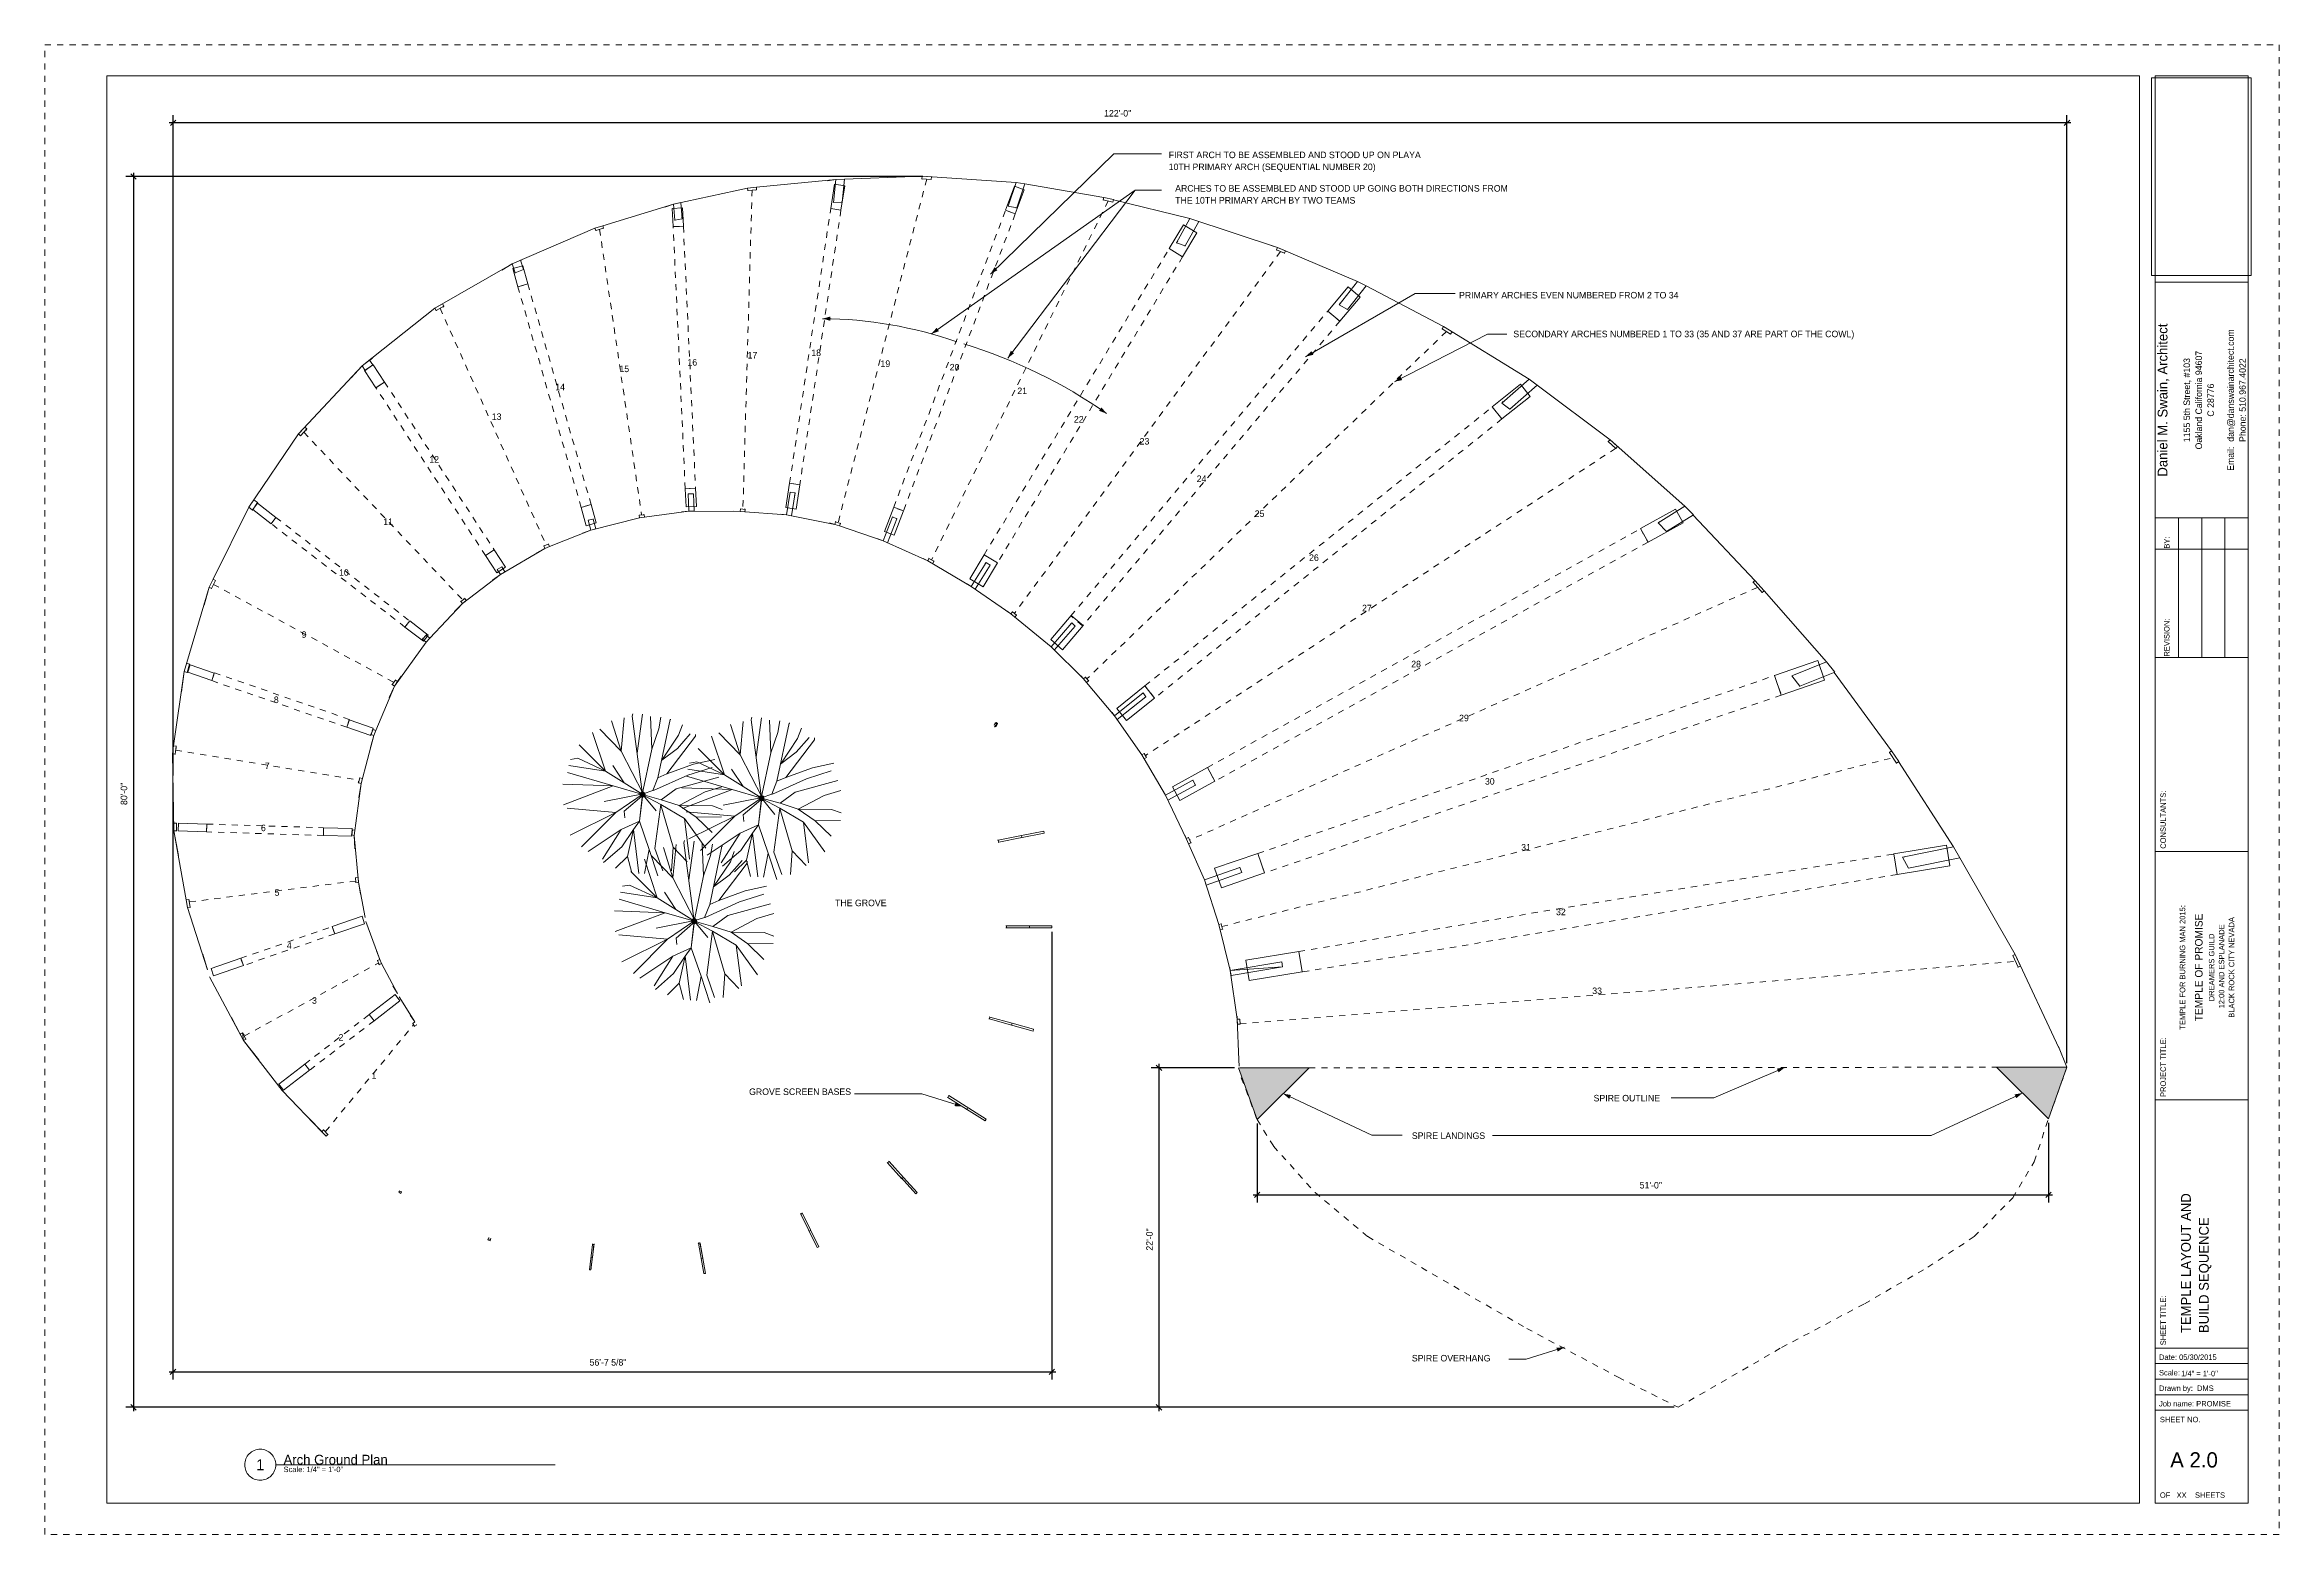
# Model space of a CAD drawing. Header units: inches. Extents: x -92.2 to -56.2, y -5886.5 to -5862.5.
import ezdxf

# ---------------------------------------------------------------- set-up
doc = ezdxf.new("R2010")
doc.units = ezdxf.units.IN
doc.header["$LTSCALE"] = 0.2
doc.header["$MEASUREMENT"] = 0
doc.header["$PDMODE"] = 1
doc.header["$PDSIZE"] = -2
for name, pattern in [('STYLE_01', [0.41664, 0.20828, -0.20836]), ('STYLE_02', [0.694425, 0.48607, -0.208355]), ('STYLE_06', [1.04164, 0.625, -0.20828, 0.06943, -0.13893]), ('STYLE_11', [0.46875, 0.3125, -0.15625])]:
    doc.linetypes.add(name, pattern=pattern)
doc.layers.get('0').update_dxf_attribs({"lineweight": 0})
for name, color, linetype, lineweight in [('Dimension', 7, 'Continuous', 0), ('Landscape-Plants', 3, 'Continuous', 0), ('None', 7, 'Continuous', 0)]:
    doc.layers.add(name, color=color, linetype=linetype, lineweight=lineweight)
doc.styles.add('Tw Cen MT', font='Tw Cen MT')
doc.styles.add('Tw Cen MT (bold)', font='Tw Cen MT')
doc.dimstyles.new('Arch', dxfattribs={"dimtxt": 0.105306, "dimasz": 0.088379, "dimexe": 0.125, "dimexo": 0.0625, "dimgap": 0.0625, "dimtad": 1, "dimdec": 3, "dimzin": 15, "dimdsep": 46, "dimlunit": 4, "dimtxsty": 'Tw Cen MT', "dimblk": 'VW_SLASH', "dimcen": 0, "dimdle": 0.0625, "dimazin": 0, "dimtfac": 1, "dimtdec": 3, "dimtix": 1, "dimtmove": 0, "dimatfit": 0, "dimldrblk": 'VW_FILLEDARROW', "dimfxl": 0, "dimfrac": 2, "dimtolj": 1, "dimtzin": 15, "dimarcsym": 0})
picture_1 = doc.add_image_def('image1.jpg', size_in_pixel=(2931, 1478))

msp = doc.modelspace()

# ---------------------------------------------------------------- texts
at = {"color": 17, "insert": (-57.765659, -5883.240402), "char_height": 0.15795898, "attachment_point": 1, "rotation": 90, "line_spacing_factor": 1.096441, "style": 'Tw Cen MT'}
msp.add_mtext('TEMPLE LAYOUT AND \\PBUILD SEQUENCE', dxfattribs=at)
at = {"color": 17, "attachment_point": 1, "line_spacing_factor": 1.096441, "style": 'Tw Cen MT'}
for s, insert, char_height in [('1/4" = 1\'-0"', (-57.763394, -5883.848133), 0.08775499), ('A 2.0', (-57.939783, -5885.159757), 0.245714)]:
    msp.add_mtext(s, dxfattribs=dict(at, insert=insert, char_height=char_height))
at = {"layer": 'None', "color": 250, "attachment_point": 1, "line_spacing_factor": 1.096441, "style": 'Tw Cen MT'}
for s, insert, char_height in [('FIRST ARCH TO BE ASSEMBLED AND STOOD UP ON PLAYA\\P10TH PRIMARY ARCH (SEQUENTIAL NUMBER 20)', (-74.074505, -5864.204749), 0.10530599), ('ARCHES TO BE ASSEMBLED AND STOOD UP GOING BOTH DIRECTIONS FROM\\PTHE 10TH PRIMARY ARCH BY TWO TEAMS', (-73.970339, -5864.744056), 0.10530599), ('PRIMARY ARCHES EVEN NUMBERED FROM 2 TO 34', (-69.397422, -5866.465165), 0.10530599), ('SECONDARY ARCHES NUMBERED 1 TO 33 (35 AND 37 ARE PART OF THE COWL)', (-68.522422, -5867.090165), 0.10530599), ('THE GROVE', (-79.449505, -5876.256832), 0.105306), ('GROVE SCREEN BASES', (-80.834922, -5879.298499), 0.10530599), ('SPIRE LANDINGS', (-70.157839, -5880.006832), 0.10530599), ('SPIRE OVERHANG', (-70.157839, -5883.591476), 0.10530599)]:
    msp.add_mtext(s, dxfattribs=dict(at, insert=insert, char_height=char_height))

# ---------------------------------------------------------------- blocks, each defined once
blk = doc.blocks.new('Group')
at = {"layer": 'None', "color": 250, "linetype": 'Continuous', "lineweight": 0}
for p, q in [((-719.6, 882.2), (-781.1, 876.4)), ((-719.6, 882.2), (-726.1, 881.4)), ((-721.4, 864.6), (-719.6, 882.2)), ((-653, 884.8), (-719.6, 882.2)), ((-712.9, 882.5), (-714.8, 864.8)), ((-712.9, 882.5), (-712.9, 882.5)), ((-653, 884.8), (-653.1, 882.8)), ((-652.4, 882.6), (-653.1, 882.8)), ((-653.1, 882.8), (-653.1, 882.6)), ((-645.8, 882.4), (-653.1, 882.8)), ((-580.1, 880.1), (-653, 884.8)), ((-653, 884.8), (-653, 884.6)), ((-653, 884.8), (-645.7, 884.4)), ((-645.7, 884.4), (-645.8, 882.4)), ((-645.8, 882.2), (-645.8, 882.4)), ((-788, 875.7), (-845.1, 863.3)), ((-845.1, 863.3), (-839.4, 864.6)), ((-838.5, 851.9), (-839.4, 864.6)), ((-839.4, 864.5), (-839.4, 864.6)), ((-788, 875.7), (-793.8, 874.3)), ((-781.1, 876.4), (-788, 875.7)), ((-787.9, 875.6), (-788, 875.7)), ((-787.8, 873.8), (-788, 875.7)), ((-780.9, 874.4), (-787.8, 873.8)), ((-787.8, 873.6), (-787.8, 873.8)), ((-780.9, 874.4), (-781.6, 874.1)), ((-781.1, 876.4), (-780.9, 874.4)), ((-780.9, 874.2), (-780.9, 874.4)), ((-714.8, 864.8), (-721.4, 864.6)), ((-721.4, 864.6), (-721.4, 864.6)), ((-714.8, 864.8), (-715.5, 864.7)), ((-714.6, 866.4), (-714.8, 864.8)), ((-714.8, 864.8), (-714.8, 864.8)), ((-580.1, 880.1), (-586.4, 861.6)), ((-580.1, 880.1), (-580.2, 880)), ((-580.1, 880.1), (-573.4, 879)), ((-573.4, 879), (-579.6, 860.3)), ((-512.4, 868.5), (-573.4, 879)), ((-512.9, 866.6), (-513, 866.3)), ((-512.4, 868.5), (-512.9, 866.6)), ((-505.4, 864.9), (-512.9, 866.6)), ((-512.4, 866.2), (-512.9, 866.6)), ((-512.4, 868.5), (-512.5, 868.3)), ((-512.4, 868.5), (-504.9, 866.9)), ((-505.5, 864.7), (-505.4, 864.9)), ((-504.9, 866.9), (-505.4, 864.9)), ((-445.8, 852.1), (-505, 866.7)), ((-845.1, 863.3), (-899.8, 846.6)), ((-845.1, 863.3), (-852, 861)), ((-844.2, 850.8), (-845.1, 863.3)), ((-838.5, 851.9), (-844.2, 850.8)), ((-844.2, 850.7), (-844.2, 850.8)), ((-838.5, 851.9), (-839.2, 851.7)), ((-838.5, 851.9), (-838.6, 853.3)), ((-838.5, 851.9), (-838.5, 851.9)), ((-585.8, 863.3), (-586.4, 861.6)), ((-586.4, 861.6), (-586.4, 861.6)), ((-579.6, 860.3), (-586.4, 861.6)), ((-579.6, 860.3), (-580.4, 860.4)), ((-579.7, 860.3), (-579.6, 860.3)), ((-445.8, 852.1), (-456.1, 833.3)), ((-439, 849.9), (-449.4, 831)), ((-445.8, 852.1), (-445.9, 852)), ((-378.1, 829.8), (-445.8, 852.1)), ((-905.9, 844.7), (-969.8, 817.1)), ((-905.9, 844.7), (-899.8, 846.6)), ((-905.9, 844.6), (-905.9, 844.7)), ((-905.3, 842.8), (-905.9, 844.7)), ((-899.2, 844.7), (-905.3, 842.8)), ((-905.3, 842.6), (-905.3, 842.8)), ((-899.2, 844.7), (-900, 844.3)), ((-899.8, 846.6), (-899.2, 844.7)), ((-899.2, 844.5), (-899.2, 844.7)), ((-456.1, 833.3), (-456.2, 833.2)), ((-455.3, 834.9), (-456.1, 833.3)), ((-449.4, 831), (-456.1, 833.3)), ((-449.4, 831), (-450.1, 831.1)), ((-449.5, 830.8), (-449.4, 831)), ((-378.1, 829.8), (-383.1, 831.3)), ((-378.1, 829.8), (-378.9, 828)), ((-378.1, 829.8), (-378.2, 829.7)), ((-316.2, 803.5), (-378.1, 829.8)), ((-378.1, 829.8), (-371.9, 827.2)), ((-969.8, 817.1), (-1029.7, 782.7)), ((-969.8, 817.1), (-977.9, 812.2)), ((-969.8, 816.9), (-969.8, 817.1)), ((-967.5, 810), (-969.8, 817.1)), ((-961.1, 812.8), (-967.5, 810)), ((-962.4, 820.1), (-963.4, 819.7)), ((-963.4, 819.8), (-961.1, 812.8)), ((-961.1, 812.7), (-961.1, 812.8)), ((-378.9, 828), (-379, 827.8)), ((-378.6, 827.6), (-378.9, 828)), ((-372.7, 825.4), (-378.9, 828)), ((-372.8, 825.2), (-372.7, 825.4)), ((-371.9, 827.2), (-372.7, 825.4)), ((-967.5, 810), (-967.8, 810.9)), ((-967.5, 809.9), (-967.5, 810)), ((-316.2, 803.5), (-330.4, 785.5)), ((-309.6, 800), (-323.9, 781.9)), ((-316.2, 803.5), (-316.3, 803.3)), ((-316.2, 803.5), (-309.6, 800)), ((-249.8, 768.5), (-309.6, 800)), ((-1029.7, 782.7), (-1086, 738.1)), ((-1029.7, 782.7), (-1023.7, 786.2)), ((-1029.6, 782.6), (-1029.7, 782.7)), ((-1028.7, 781), (-1029.7, 782.7)), ((-1029.4, 782.3), (-1029.7, 782.7)), ((-1022.7, 784.4), (-1028.7, 781)), ((-1028.6, 780.8), (-1028.7, 781)), ((-1023.7, 786.2), (-1022.7, 784.4)), ((-1022.7, 784.4), (-1023.5, 783.7)), ((-1022.6, 784.3), (-1022.7, 784.4)), ((-330.4, 785.5), (-330.5, 785.4)), ((-329.3, 786.9), (-330.4, 785.5)), ((-323.9, 781.9), (-330.4, 785.5)), ((-323.9, 781.9), (-324.6, 782.1)), ((-323.9, 781.8), (-323.9, 781.9)), ((-250.8, 766.8), (-251, 766.7)), ((-249.8, 768.5), (-250.8, 766.8)), ((-250.6, 766.4), (-250.8, 766.8)), ((-244.2, 762.8), (-250.8, 766.8)), ((-249.8, 768.5), (-249.9, 768.4)), ((-183.4, 727.9), (-249.8, 768.5)), ((-249.8, 768.5), (-243.1, 764.5)), ((-244.4, 762.6), (-244.2, 762.8)), ((-243.1, 764.5), (-244.2, 762.8)), ((-1078, 744.2), (-1080.3, 742.4)), ((-1086, 738.1), (-1135.1, 685.5)), ((-1086, 738.1), (-1094.3, 728.9)), ((-1086, 738.1), (-1080.3, 742.5)), ((-1085.8, 737.9), (-1086, 738.1)), ((-1083.5, 734.6), (-1086, 738.1)), ((-1083.5, 734.6), (-1083.7, 734.9)), ((-1077.8, 739), (-1083.5, 734.6)), ((-1083.4, 734.4), (-1083.5, 734.6)), ((-1080.3, 742.5), (-1077.8, 739)), ((-1077.8, 739), (-1078.6, 738.2)), ((-1077.7, 738.9), (-1077.8, 739)), ((-183.4, 727.9), (-204.6, 709.4)), ((-183.4, 727.9), (-183.6, 727.7)), ((-183.4, 727.9), (-177.2, 723.2)), ((-204.6, 709.4), (-204.7, 709.4)), ((-203.5, 710.5), (-204.6, 709.4)), ((-198.5, 704.6), (-204.6, 709.4)), ((-177.2, 723.2), (-198.5, 704.6)), ((-120.9, 681), (-177.2, 723.2)), ((-198.5, 704.6), (-199, 704.9)), ((-198.6, 704.6), (-198.5, 704.6)), ((-1135.1, 685.5), (-1173.6, 628.9)), ((-1135.1, 685.5), (-1130.2, 690.8)), ((-1133.6, 684.2), (-1135.1, 685.5)), ((-1128.7, 689.4), (-1133.6, 684.2)), ((-1133.5, 684.1), (-1133.6, 684.2)), ((-1130.2, 690.8), (-1128.7, 689.4)), ((-1128.7, 689.4), (-1129.5, 688.3)), ((-1128.6, 689.3), (-1128.7, 689.4)), ((-122.3, 679.6), (-122.5, 679.4)), ((-120.9, 681), (-122.3, 679.6)), ((-122.1, 679.1), (-122.3, 679.6)), ((-116.5, 674.4), (-122.3, 679.6)), ((-120.9, 681), (-121.1, 680.9)), ((-63.2, 629.6), (-120.9, 681)), ((-120.9, 681), (-115.2, 675.9)), ((-116.7, 674.3), (-116.5, 674.4)), ((-115.2, 675.9), (-116.5, 674.4)), ((-757.7, 622.9), (-754.9, 640.6)), ((-751.2, 639.9), (-754.9, 640.6)), ((-754.9, 640.6), (-754.9, 640.6)), ((-751.2, 639.9), (-754, 622.2)), ((-751.2, 639.9), (-751.6, 640)), ((-751.2, 639.9), (-751.5, 637.9)), ((-751.1, 639.9), (-751.2, 639.9)), ((-1201.2, 573.2), (-1173.6, 628.9)), ((-1173.6, 628.9), (-1169.8, 634.5)), ((-1173.6, 628.9), (-1173.6, 628.9)), ((-1170.6, 626.7), (-1173.6, 628.9)), ((-1166.8, 632.4), (-1170.6, 626.7)), ((-1170.5, 626.6), (-1170.6, 626.7)), ((-1166.8, 632.4), (-1169.8, 634.5)), ((-1169.6, 634.4), (-1169.8, 634.5)), ((-1166.6, 632.3), (-1166.8, 632.4)), ((-867.8, 623.1), (-871.7, 622.6)), ((-871.7, 622.6), (-871.7, 622.8)), ((-871.4, 620.6), (-871.7, 622.6)), ((-833.3, 625.8), (-871.4, 620.6)), ((-867.8, 623.1), (-868.5, 623.3)), ((-867.6, 621.1), (-867.9, 623.3)), ((-833.3, 625.8), (-839, 625.2)), ((-833.8, 639.2), (-833.8, 639.2)), ((-833.3, 625.8), (-833.8, 639.2)), ((-829.8, 639.2), (-833.8, 639.2)), ((-833.3, 625.8), (-793.5, 625.5)), ((-829.3, 625.8), (-833.3, 625.8)), ((-829.8, 639.2), (-830.3, 639.2)), ((-829.8, 639.2), (-829.8, 639.2)), ((-829.8, 637.8), (-829.8, 639.2)), ((-829.3, 625.8), (-829.8, 639.2)), ((-793.5, 625.5), (-798.7, 625.7)), ((-793.5, 625.5), (-793.3, 627.5)), ((-757.7, 622.9), (-793.5, 625.5)), ((-793.3, 627.7), (-793.3, 627.5)), ((-789.7, 627.2), (-793.3, 627.5)), ((-789.7, 627.2), (-790.2, 627.5)), ((-789.7, 627.2), (-789.9, 625.2)), ((-789.8, 625.7), (-789.9, 625.2)), ((-789.9, 625.3), (-789.9, 625.2)), ((-789.7, 627.4), (-789.7, 627.2)), ((-757.7, 622.9), (-762.1, 623.5)), ((-757.7, 622.9), (-720.4, 615.6)), ((-754, 622.2), (-757.7, 622.9)), ((-753.9, 622.4), (-754, 622.2)), ((-63.2, 629.6), (-83.7, 616.9)), ((-56.4, 622.9), (-77.2, 610.1)), ((-63.2, 629.6), (-63.4, 629.5)), ((-63.2, 629.6), (-56.4, 622.9)), ((-8.9, 572.2), (-56.7, 622.7)), ((-909, 611.2), (-941.1, 598.4)), ((-909, 611.2), (-915.5, 608.8)), ((-907.3, 619.7), (-911.1, 618.8)), ((-911.1, 618.8), (-911.1, 618.9)), ((-909, 611.2), (-911.1, 618.8)), ((-910.8, 617.8), (-911.1, 618.8)), ((-909, 611.2), (-909.1, 611.4)), ((-909, 611.2), (-871.4, 620.6)), ((-905.2, 612.1), (-909, 611.2)), ((-909, 611.2), (-909, 611.2)), ((-907.3, 619.7), (-907.4, 619.8)), ((-907.3, 619.7), (-905.2, 612.1)), ((-871.4, 620.6), (-871.4, 620.8)), ((-871.4, 620.6), (-871.4, 620.6)), ((-867.6, 621.4), (-867.6, 621.1)), ((-720.4, 615.6), (-724.6, 616.7)), ((-719.8, 617.5), (-720.4, 615.6)), ((-720.3, 616.1), (-720.4, 615.6)), ((-720.4, 615.9), (-720.4, 615.6)), ((-716.7, 614.4), (-720.4, 615.6)), ((-719.7, 617.8), (-719.8, 617.5)), ((-716.1, 616.2), (-719.8, 617.5)), ((-716.1, 616.2), (-716.7, 614.4)), ((-683.1, 602.8), (-716.7, 614.4)), ((-716.1, 616.2), (-716.4, 616.6)), ((-716, 616.5), (-716.1, 616.2)), ((-675.8, 621.4), (-683.1, 602.8)), ((-672.4, 619.9), (-679.7, 601.2)), ((-675.8, 621.5), (-675.8, 621.4)), ((-672.4, 619.9), (-675.8, 621.4)), ((-672.4, 619.9), (-672.7, 620.1)), ((-672.3, 619.9), (-672.4, 619.9)), ((-83.7, 616.9), (-83.8, 616.9)), ((-82.7, 617.6), (-83.7, 616.9)), ((-77.2, 610.1), (-83.7, 616.9)), ((-77.2, 610.1), (-77.7, 610.4)), ((-77.3, 610), (-77.2, 610.1)), ((-979, 576.9), (-944.7, 597)), ((-944.7, 597), (-951.4, 593.3)), ((-945.4, 598.9), (-945.5, 599.1)), ((-941.8, 600.3), (-945.4, 598.9)), ((-944.7, 597), (-945.4, 598.9)), ((-944.7, 597), (-944.8, 597.2)), ((-941.1, 598.4), (-944.7, 597)), ((-941.9, 600.5), (-941.8, 600.3)), ((-941.8, 600.3), (-941.1, 598.4)), ((-683.1, 602.8), (-687.1, 604.4)), ((-683.1, 602.9), (-683.1, 602.8)), ((-648.5, 587.4), (-683.1, 602.8)), ((-679.7, 601.2), (-679.7, 601.2)), ((-679.6, 601.4), (-679.6, 601.4)), ((-648.5, 587.4), (-652, 589.1)), ((-647.6, 589.2), (-648.5, 587.4)), ((-648.4, 587.8), (-648.5, 587.4)), ((-648.5, 587.6), (-648.5, 587.4)), ((-647.5, 589.4), (-647.6, 589.2)), ((-643.8, 587.1), (-647.6, 589.2)), ((-643.8, 587.1), (-644.1, 587.5)), ((-1204.3, 567), (-1201.2, 573.2)), ((-1199.4, 572.3), (-1202.5, 566.1)), ((-1201.2, 573.2), (-1199.4, 572.3)), ((-1198.2, 578.8), (-1201.1, 573.1)), ((-1199.3, 572.2), (-1199.4, 572.3)), ((-1008.4, 554.4), (-979, 576.9)), ((-979, 576.9), (-985.2, 572.5)), ((-977.9, 582.7), (-981.4, 580.7)), ((-981.4, 580.7), (-981.4, 580.8)), ((-979, 576.9), (-981.4, 580.7)), ((-979, 576.9), (-979.1, 577.1)), ((-978, 582.8), (-977.9, 582.7)), ((-977.9, 582.7), (-975.6, 578.9)), ((-648.5, 587.4), (-615, 567.5)), ((-644.7, 585.4), (-648.5, 587.4)), ((-643.8, 587.1), (-644.7, 585.4)), ((-643.7, 587.3), (-643.8, 587.1)), ((-603.4, 586.2), (-615, 567.5)), ((-600.4, 584.1), (-611.9, 565.4)), ((-604.4, 584.7), (-603.4, 586.2)), ((-600.4, 584.1), (-603.4, 586.2)), ((-603.4, 586.2), (-603.4, 586.2)), ((-600.4, 584.1), (-600.6, 584.3)), ((-600.3, 584.1), (-600.4, 584.1)), ((-10.4, 570.9), (-10.6, 570.8)), ((-8.9, 572.2), (-10.4, 570.9)), ((-3.4, 563), (-10.4, 570.9)), ((-10.2, 570.4), (-10.4, 570.9)), ((-8.9, 572.2), (-9.1, 572.1)), ((-8.9, 572.2), (-9.1, 572.1)), ((-8.9, 572.2), (-1.9, 564.3)), ((-1204.3, 567), (-1223.6, 501.7)), ((-1204.3, 567), (-1208.2, 553.1)), ((-1204.1, 566.9), (-1204.3, 567)), ((-1202.5, 566.1), (-1204.3, 567)), ((-1202.3, 566), (-1202.5, 566.1)), ((-1033.6, 527.5), (-1008.4, 554.4)), ((-1008.4, 554.4), (-1014.5, 548.1)), ((-1009.6, 556), (-1009.8, 556.2)), ((-1006.6, 558.3), (-1009.6, 556)), ((-1008.4, 554.4), (-1009.6, 556)), ((-1008.4, 554.4), (-1008.8, 555)), ((-1008.4, 554.4), (-1008.5, 554.6)), ((-1005.4, 556.7), (-1008.4, 554.4)), ((-1006.6, 558.3), (-1007.5, 558)), ((-1006.8, 558.5), (-1006.6, 558.3)), ((-1006.6, 558.3), (-1005.4, 556.7)), ((-615, 567.5), (-618.1, 569.6)), ((-614.9, 567.7), (-615, 567.5)), ((-615, 567.5), (-584.4, 546.4)), ((-611.9, 565.4), (-615, 567.5)), ((-3.6, 562.9), (-3.4, 563)), ((-1.9, 564.3), (-3.4, 563)), ((46.5, 509.2), (-1.9, 564.3)), ((-584.4, 546.4), (-587.1, 548.5)), ((-583.1, 547.9), (-584.4, 546.4)), ((-584.2, 546.5), (-584.4, 546.4)), ((-553.2, 520.9), (-584.4, 546.4)), ((-583, 548.1), (-583.1, 547.9)), ((-580, 545.4), (-583.1, 547.9)), ((-580, 545.4), (-581.3, 543.8)), ((-579.9, 545.6), (-580, 545.4)), ((-537.1, 539.4), (-553.2, 520.9)), ((-534.6, 537), (-550.7, 518.4)), ((-537.1, 539.4), (-538.1, 538.3)), ((-537.1, 539.5), (-537.1, 539.4)), ((-534.6, 537), (-537.1, 539.4)), ((-534.6, 537), (-534.6, 537)), ((-1061, 490.6), (-1036.4, 524.5)), ((-1039.3, 526.9), (-1039.5, 527.1)), ((-1036.5, 529.9), (-1039.3, 526.9)), ((-1038.8, 527.7), (-1039.3, 526.9)), ((-1036.4, 524.5), (-1039.3, 526.9)), ((-1038.8, 526.5), (-1039.3, 526.9)), ((-1036.7, 530.1), (-1036.5, 529.9)), ((-1036.4, 524.5), (-1036.6, 524.6)), ((-1036, 529.5), (-1036.5, 529.9)), ((-1033.6, 527.5), (-1036.5, 529.9)), ((-1033.6, 527.5), (-1036.4, 524.5)), ((-1033.7, 527.5), (-1033.8, 527.6)), ((-1033.6, 527.5), (-1033.6, 527.5)), ((-553.2, 520.9), (-555.9, 523.3)), ((-553.1, 521.1), (-553.2, 520.9)), ((-553.2, 520.9), (-528.2, 496.2)), ((-1231.7, 444.4), (-1223.6, 501.7)), ((-1223.6, 501.7), (-1225.6, 486)), ((-1221.3, 501), (-1223.6, 501.7)), ((-1219.4, 507.6), (-1221.7, 508.3)), ((-1221.7, 508.3), (-1221.7, 508.3)), ((-1219.4, 507.6), (-1221.3, 501)), ((-1219.4, 507.6), (-1219.5, 506)), ((-1219.1, 507.5), (-1219.4, 507.6)), ((46.5, 509.2), (19.7, 498.4)), ((52.8, 501.3), (25.7, 490.4)), ((46.5, 509.2), (46.4, 509.1)), ((46.5, 509.2), (52.8, 501.3)), ((-1221, 501), (-1221.3, 501)), ((-1075.3, 456.1), (-1061, 490.6)), ((-1061, 490.6), (-1065.1, 481.6)), ((-1062.7, 491.8), (-1062.9, 491.9)), ((-1060.2, 495.2), (-1062.7, 491.8)), ((-1062.3, 492.8), (-1062.7, 491.8)), ((-1061, 490.6), (-1062.7, 491.8)), ((-1061, 490.6), (-1061.6, 491)), ((-1061, 490.6), (-1061.2, 490.8)), ((-1058.6, 494), (-1061, 490.6)), ((-1060.4, 495.3), (-1060.2, 495.2)), ((-1060.2, 495.2), (-1058.6, 494)), ((-1055.8, 498.1), (-1058.6, 494.1)), ((-528.2, 496.2), (-530.2, 498.5)), ((-526.7, 497.5), (-528.2, 496.2)), ((-527.9, 496.5), (-528.2, 496.2)), ((-528, 496.4), (-528.2, 496.2)), ((-525.8, 493.4), (-528.2, 496.2)), ((-526.5, 497.7), (-526.7, 497.5)), ((-524.3, 494.6), (-526.7, 497.5)), ((-524.3, 494.6), (-525.8, 493.4)), ((-504.1, 467.6), (-525.8, 493.4)), ((-524.3, 494.6), (-524.3, 495.1)), ((-524.1, 494.8), (-524.3, 494.6)), ((-481.9, 485.3), (-504.1, 467.6)), ((-483.7, 483.9), (-481.9, 485.3)), ((-479.8, 482.3), (-481.9, 485.3)), ((-481.9, 485.3), (-481.9, 485.3)), ((20.9, 498.9), (19.7, 498.4)), ((25.7, 490.4), (19.7, 498.4)), ((19.7, 498.4), (19.7, 498.4)), ((25.7, 490.4), (25.3, 490.8)), ((25.6, 490.3), (25.7, 490.4)), ((96.8, 440.4), (52.4, 501.1)), ((-504.1, 467.6), (-505.9, 470.1)), ((-504, 467.8), (-504.1, 467.6)), ((-504.1, 467.6), (-483, 437.3)), ((-479.8, 482.3), (-502, 464.6)), ((-479.8, 482.3), (-479.9, 482.6)), ((-479.7, 482.3), (-479.8, 482.3)), ((-1076.8, 452.3), (-1086.8, 415.3)), ((-1076.8, 452.3), (-1079.6, 443)), ((-1079.5, 453.3), (-1079.1, 453.2)), ((-1077.5, 457), (-1079.1, 453.2)), ((-1076.8, 452.3), (-1079.1, 453.2)), ((-1077.5, 457), (-1078.3, 456.2)), ((-1077.5, 457), (-1077.9, 457.2)), ((-1075.3, 456.1), (-1077.5, 457)), ((-1075.3, 456.1), (-1076.8, 452.3)), ((-1075.3, 456.1), (-1075.3, 456.1)), ((-597.3, 460.3), (-596.4, 462.2)), ((-595.5, 461.2), (-596.9, 459)), ((-595.5, 461.2), (-596.7, 458.7)), ((-596.4, 462.2), (-595.6, 462.5)), ((-595.5, 461.2), (-596.4, 462.2)), ((-594.7, 461.5), (-596, 459.1)), ((-595.7, 459.3), (-594.7, 461.5)), ((-595.5, 461.2), (-595.6, 462.5)), ((-595.6, 462.5), (-594.7, 461.5)), ((-594.7, 461.5), (-595.5, 461.2)), ((-502, 464.6), (-502, 464.6)), ((-1232.6, 438.1), (-1231.7, 444.4)), ((-1232.1, 421.5), (-1232.6, 438.1)), ((-1232.4, 438), (-1232.6, 438.1)), ((-1230.6, 437.8), (-1232.6, 438.1)), ((-1231.5, 378.5), (-1232.6, 438.1)), ((-1231.7, 444.4), (-1229.7, 444.2)), ((-1229.7, 444.2), (-1230.6, 437.8)), ((-1230.4, 437.7), (-1230.6, 437.8)), ((-1229.7, 442.4), (-1229.7, 444.2)), ((-1229.5, 444.1), (-1229.7, 444.2)), ((-481.3, 438.3), (-483, 437.3)), ((-482.8, 437.4), (-483, 437.3)), ((-483, 437.3), (-481.2, 434.2)), ((-481.1, 438.4), (-481.3, 438.3)), ((-479.4, 435.2), (-481.3, 438.3)), ((-479.4, 435.2), (-481.2, 434.2)), ((-464.8, 406.1), (-481.2, 434.2)), ((-479.3, 435.3), (-479.4, 435.2)), ((95.2, 439.3), (95, 439.3)), ((96.8, 440.4), (95.2, 439.3)), ((100.6, 431), (95.2, 439.3)), ((95.2, 438.9), (95.2, 439.3)), ((96.8, 440.4), (96.6, 440.4)), ((96.8, 440.4), (96.6, 440.3)), ((96.8, 440.4), (102.3, 432.1)), ((102.3, 432.1), (100.6, 431)), ((144.7, 366.3), (102.2, 432.1)), ((-1086.8, 415.3), (-1092, 375.1)), ((-1088.8, 415.8), (-1089.1, 415.9)), ((-1087.8, 419.5), (-1088.8, 415.8)), ((-1088.8, 415.8), (-1088.8, 416.9)), ((-1086.8, 415.3), (-1088.8, 415.8)), ((-1086.8, 415.3), (-1088.5, 404.2)), ((-1088.1, 419.6), (-1087.8, 419.5)), ((-1087.8, 419.5), (-1085.8, 419)), ((-1086.8, 415.3), (-1087.1, 415.4)), ((-443.5, 417.9), (-464.8, 406.1)), ((-443.5, 417.9), (-445, 417)), ((-443.4, 417.9), (-443.5, 417.9)), ((-441.4, 413.9), (-443.5, 417.9)), ((100.4, 431), (100.6, 431)), ((-464.8, 406.1), (-466, 408.6)), ((-464.6, 406.2), (-464.8, 406.1)), ((-464.8, 406.1), (-448.7, 372.6)), ((-462.8, 402.2), (-464.8, 406.1)), ((-441.4, 413.9), (-462.8, 402.2)), ((-441.4, 413.9), (-441.5, 414.3)), ((-441.3, 414), (-441.4, 413.9)), ((-1231.6, 384.5), (-1229.6, 384.5)), ((-1229.5, 378.5), (-1229.6, 384.5)), ((-1229.4, 382.7), (-1229.6, 384.5)), ((-1229.4, 384.5), (-1229.6, 384.5)), ((-1227.9, 359.6), (-1231.5, 378.5)), ((-1222, 325.2), (-1231.5, 378.5)), ((-1229.5, 378.5), (-1231.5, 378.5)), ((-1229.3, 378.5), (-1229.5, 378.5)), ((-1094, 375.4), (-1094.3, 375.4)), ((-1093.5, 379.4), (-1094, 375.4)), ((-1092, 375.1), (-1094, 375.4)), ((-1093.5, 379.4), (-1093.9, 378.2)), ((-1093.8, 379.4), (-1093.5, 379.4)), ((-1093.5, 379.4), (-1091.5, 379.1)), ((-1092, 375.1), (-1092.3, 375.1)), ((-1091.5, 364.8), (-1092, 375.1)), ((-1088.8, 338.8), (-1092, 375.1)), ((-594.5, 371.3), (-594, 371.4)), ((-593.7, 369.8), (-594.2, 369.7)), ((-594, 371.4), (-576.1, 375)), ((-593.7, 369.8), (-594, 371.4)), ((-575.8, 373.4), (-593.7, 369.8)), ((-558.6, 376.8), (-576.8, 373.2)), ((-576.1, 375), (-558.9, 378.4)), ((-575.8, 373.4), (-576.1, 375)), ((-558.9, 378.4), (-558.6, 376.8)), ((-448.7, 372.6), (-449.7, 375.2)), ((-446.8, 373.4), (-448.7, 372.6)), ((-448.4, 372.7), (-448.7, 372.6)), ((-434.6, 340.7), (-448.7, 372.6)), ((-448.5, 372.6), (-448.7, 372.6)), ((-445.1, 369.4), (-446.9, 368.6)), ((-446.7, 373.5), (-446.8, 373.4)), ((-445.1, 369.4), (-446.8, 373.4)), ((-445, 369.8), (-445.1, 369.4)), ((-444.9, 369.5), (-445.1, 369.4)), ((144.7, 366.3), (105.3, 358.2)), ((144.7, 366.3), (144.5, 366.3)), ((144.7, 366.3), (149.6, 357.8)), ((-407.2, 350.3), (-434.6, 340.7)), ((-405.7, 346.3), (-433.2, 336.7)), ((-407.2, 350.4), (-407.2, 350.3)), ((-405.7, 346.3), (-407.2, 350.3)), ((-405.7, 346.3), (-405.8, 346.7)), ((-405.7, 346.4), (-405.7, 346.3)), ((107.1, 358.5), (105.3, 358.2)), ((109.8, 349.6), (105.3, 358.2)), ((149.6, 357.8), (109.8, 349.6)), ((109.8, 349.6), (109.8, 349.6)), ((192.3, 282.9), (149.5, 357.8)), ((-1091.4, 342.2), (-1091.1, 342.3)), ((-1090.7, 338.7), (-1091.2, 339.8)), ((-1091.1, 342.3), (-1089.1, 342.5)), ((-1090.7, 338.7), (-1091.1, 342.3)), ((-1090.7, 338.7), (-1091.1, 338.6)), ((-1088.8, 338.8), (-1090.7, 338.7)), ((-1088.8, 338.8), (-1089.7, 338.7)), ((-1089.1, 342.5), (-1088.8, 338.8)), ((-1088.8, 338.8), (-1089.1, 338.8)), ((-1083.6, 311.5), (-1088.8, 338.8)), ((-1087.2, 329.5), (-1088.8, 338.8)), ((-434.6, 340.7), (-435.5, 343)), ((-434.6, 340.7), (-423.6, 306.1)), ((-434.5, 340.7), (-434.6, 340.7)), ((-433.2, 336.7), (-434.6, 340.7)), ((-1222, 325.2), (-1220, 325.6)), ((-1220.9, 319.3), (-1222, 325.2)), ((-1218.9, 319.6), (-1220.9, 319.3)), ((-1205.6, 271.2), (-1220.9, 319.3)), ((-1220.7, 319.3), (-1220.9, 319.3)), ((-1219.4, 323.6), (-1220, 325.6)), ((-1219.8, 325.6), (-1220, 325.6)), ((-1218.9, 319.6), (-1220, 325.6)), ((-1218.7, 319.7), (-1218.9, 319.6)), ((-1072.2, 279.1), (-1083, 308.5)), ((-588.2, 305.2), (-587.7, 305.2)), ((-587.7, 303.6), (-588.2, 303.6)), ((-552.6, 305.1), (-587.7, 305.2)), ((-587.7, 305.2), (-587.7, 303.6)), ((-552.6, 303.5), (-587.7, 303.6)), ((-569.8, 303.6), (-570.8, 303.6)), ((-569.8, 305.2), (-569.8, 303.6)), ((-552.6, 305.1), (-552.6, 303.5)), ((-423.6, 306.1), (-424.2, 308.6)), ((-421.6, 306.6), (-423.6, 306.1)), ((-423.4, 306.2), (-423.6, 306.1)), ((-423.3, 306.2), (-423.6, 306.1)), ((-423.6, 306.1), (-414.6, 270.5)), ((-422.5, 302.1), (-423.6, 306.1)), ((-420.6, 302.6), (-422.5, 302.1)), ((-422.4, 302.1), (-422.5, 302.1)), ((-421.5, 306.7), (-421.6, 306.6)), ((-420.6, 302.6), (-421.6, 306.6)), ((-420.5, 302.9), (-420.6, 302.6)), ((-420.4, 302.6), (-420.6, 302.6)), ((-1205.5, 271.2), (-1209.2, 283.3)), ((-1072.3, 279.1), (-1074.9, 285.9)), ((-1074.3, 278.3), (-1074.1, 278.4)), ((-1074.1, 278.4), (-1072.2, 279.1)), ((-1072.9, 275.2), (-1074.1, 278.4)), ((-1072.2, 279.1), (-1071, 275.9)), ((-414.6, 270.5), (-374.8, 277.2)), ((-374.2, 273.3), (-374.8, 277.2)), ((-374.8, 277.2), (-374.8, 277.2)), ((190.5, 282.1), (190.4, 282.1)), ((192.3, 282.9), (190.5, 282.1)), ((194.7, 273.1), (190.5, 282.1)), ((192.3, 282.9), (192.1, 282.9)), ((192.3, 282.9), (192.2, 282.9)), ((226.2, 210.9), (192.3, 282.9)), ((192.3, 282.9), (196.5, 273.9)), ((-1203.9, 265.8), (-1177.6, 216.5)), ((-1072.9, 275.2), (-1073.6, 276.2)), ((-1072.9, 275.2), (-1073.1, 275)), ((-1071, 275.9), (-1072.9, 275.2)), ((-1071, 275.9), (-1071.9, 275.5)), ((-1071, 275.9), (-1071.2, 275.7)), ((-1058.6, 252.8), (-1071, 275.9)), ((-414.6, 270.5), (-415, 272.9)), ((-374.2, 273.3), (-414.6, 270.5)), ((-414.6, 270.5), (-409.3, 232.9)), ((-414, 266.6), (-414.6, 270.5)), ((-374.2, 273.3), (-414, 266.6)), ((-413.8, 266.6), (-414, 266.6)), ((-374.2, 273.3), (-374.2, 273.6)), ((-374.2, 273.3), (-374.2, 273.3)), ((194.7, 273.1), (194.4, 273.5)), ((194.6, 273.1), (194.7, 273.1)), ((196.5, 273.9), (194.7, 273.1)), ((-1058.7, 252.7), (-1062.1, 258.7)), ((-1045.1, 230.8), (-1057.3, 250.2)), ((-1180.2, 221.4), (-1186.9, 234.2)), ((-1045.1, 230.8), (-1048.7, 236.1)), ((-1046.9, 229.5), (-1046.8, 229.7)), ((-1046.8, 229.7), (-1045.1, 230.8)), ((-1045.4, 227.6), (-1046.8, 229.7)), ((-1045.4, 227.6), (-1045.6, 227.4)), ((-1043.7, 228.6), (-1045.4, 227.6)), ((-1043.7, 228.6), (-1043.9, 228.5)), ((-600.9, 233.1), (-601.4, 233.2)), ((-601, 234.7), (-600.5, 234.6)), ((-600.5, 234.6), (-600.9, 233.1)), ((-583.7, 228.2), (-600.9, 233.1)), ((-600.5, 234.6), (-583.2, 229.8)), ((-567.1, 223.6), (-584.7, 228.5)), ((-583.2, 229.8), (-583.7, 228.2)), ((-583.2, 229.8), (-566.7, 225.2)), ((-566.7, 225.2), (-567.1, 223.6)), ((-409.3, 232.9), (-409.4, 235.4)), ((-409.3, 232.9), (-407.3, 233)), ((-408, 201.4), (-409.3, 232.9)), ((-409.1, 229), (-409.3, 232.9)), ((-407.1, 229.1), (-409.1, 229)), ((-409.1, 229), (-409.1, 229)), ((-407.1, 229.1), (-407.3, 233)), ((-407.2, 233), (-407.3, 233)), ((-407.1, 229.3), (-407.1, 229.1)), ((-407.1, 229.1), (-407.1, 229.1)), ((-1178.5, 222.4), (-1180.3, 221.4)), ((-1179.4, 221.9), (-1180.3, 221.4)), ((-1177.6, 216.5), (-1180.3, 221.4)), ((-1178.3, 222.5), (-1178.5, 222.4)), ((-1177.6, 216.5), (-1178.5, 222.4)), ((-1175.9, 217.4), (-1178.5, 222.4)), ((-1177.2, 220.5), (-1178.5, 222.4)), ((-1175.9, 217.4), (-1177.6, 216.5)), ((-1165.8, 201.5), (-1177.6, 216.5)), ((-1177.6, 216.5), (-1147.9, 177.7)), ((-1175.6, 217.6), (-1175.9, 217.4)), ((-1117.2, 145.9), (-1147.9, 177.7)), ((-632.2, 173.8), (-633, 172.5)), ((-632.4, 174), (-632.2, 173.8)), ((-603.4, 155.7), (-632.2, 173.8)), ((-1117.2, 146), (-1127.1, 156.5)), ((-633, 172.5), (-633.2, 172.6)), ((-604.2, 154.3), (-633, 172.5)), ((-618.8, 163.5), (-618.3, 163.2)), ((-617.5, 164.6), (-618.3, 163.2)), ((-603.4, 155.7), (-604.2, 154.3)), ((-1115.8, 147.3), (-1117.2, 145.9)), ((-1113.8, 142.4), (-1117.2, 145.9)), ((-1117.2, 145.9), (-1117.2, 145.9)), ((-1115.7, 147.5), (-1115.8, 147.3)), ((-1114.3, 146.1), (-1115.8, 147.3)), ((-1112.4, 143.8), (-1115.8, 147.3)), ((-1112.4, 143.8), (-1113.8, 142.4)), ((-1112.3, 144), (-1112.4, 143.8)), ((-679.6, 121.9), (-680, 122.2)), ((-678.5, 122.9), (-679.6, 121.9)), ((-668.5, 109.6), (-679.6, 121.9)), ((-678.9, 123.2), (-678.5, 122.9)), ((-678.5, 122.9), (-667.4, 110.6)), ((-657.8, 97.9), (-669.2, 110.5)), ((-667.4, 110.6), (-668.5, 109.6)), ((-667.4, 110.6), (-656.7, 98.9)), ((-1057.5, 99.1), (-1057, 99.9)), ((-1056.1, 98.2), (-1057.5, 99.1)), ((-1056.8, 100.2), (-1057, 99.9)), ((-1055.5, 99.1), (-1057, 99.9)), ((-1055.5, 99.1), (-1056.1, 98.2)), ((-1055.9, 98.5), (-1056.1, 98.2)), ((-1055.5, 99.1), (-1055.9, 99.7)), ((-1055.4, 99.4), (-1055.5, 99.1)), ((-656.7, 98.9), (-657.8, 97.9)), ((-740.3, 69), (-746.9, 82.7)), ((-745.5, 82.8), (-746.7, 82.2)), ((-732.9, 56.9), (-745.7, 83.2)), ((-734.1, 56.4), (-740.8, 70)), ((-739, 69.6), (-740.3, 69)), ((-988.4, 63.1), (-988.7, 62.2)), ((-988.3, 63.1), (-988.7, 62.2)), ((-986.9, 61.6), (-988.7, 62.2)), ((-988.1, 64.1), (-988.3, 63.1)), ((-986.6, 62.5), (-988.3, 63.1)), ((-986.6, 62.5), (-986.9, 61.6)), ((-986.4, 63.5), (-986.6, 62.5)), ((-907.8, 58.8), (-910.2, 39.1)), ((-906.6, 59.1), (-909, 39)), ((-906.7, 58.7), (-907.9, 48.6)), ((-907.8, 59.3), (-907.8, 58.8)), ((-906.7, 58.7), (-907.8, 58.8)), ((-826, 60.1), (-825.9, 59.6)), ((-824.6, 59.8), (-825.9, 59.6)), ((-821.7, 36.2), (-825.9, 59.6)), ((-822.5, 47.8), (-824.7, 60.2)), ((-820.4, 36.3), (-824.6, 59.8)), ((-732.9, 56.9), (-734.1, 56.4)), ((-909, 39), (-910.2, 39.1)), ((-907.8, 49.6), (-909, 39)), ((-907.9, 48.6), (-909, 48.8)), ((-908.9, 40.2), (-909, 39)), ((-822.5, 47.8), (-823.8, 47.6)), ((-820.4, 36.3), (-821.7, 36.2))]:
    blk.add_line(p, q, dxfattribs=at)
blk = doc.blocks.new('Tree Decid A Sm (2D)')
at = {"layer": 'None', "linetype": 'Continuous', "lineweight": 0}
blk.add_hatch(color=7, dxfattribs=at).paths.add_polyline_path([(-0.5, -1.5), (-0.7, -1.5), (-0.9, -1.5), (-1.1, -1.4), (-1.3, -1.3), (-1.4, -1.3), (-1.6, -1.2), (-1.8, -1), (-1.9, -0.9), (-2, -0.8), (-2.2, -0.6), (-2.3, -0.4), (-2.3, -0.3), (-2.4, -0.1), (-2.5, 0.1), (-2.5, 0.3), (-2.5, 0.5), (-2.5, 0.7), (-2.5, 0.9), (-2.4, 1.1), (-2.3, 1.3), (-2.3, 1.4), (-2.2, 1.6), (-2, 1.8), (-1.9, 1.9), (-1.8, 2), (-1.6, 2.2), (-1.4, 2.3), (-1.3, 2.3), (-1.1, 2.4), (-0.9, 2.5), (-0.7, 2.5), (-0.5, 2.5), (-0.3, 2.5), (-0.1, 2.5), (0.1, 2.4), (0.3, 2.3), (0.4, 2.3), (0.6, 2.2), (0.8, 2), (0.9, 1.9), (1, 1.8), (1.2, 1.6), (1.3, 1.4), (1.3, 1.3), (1.4, 1.1), (1.5, 0.9), (1.5, 0.7), (1.5, 0.5), (1.5, 0.3), (1.5, 0.1), (1.4, -0.1), (1.3, -0.3), (1.3, -0.4), (1.2, -0.6), (1, -0.8), (0.9, -0.9), (0.8, -1), (0.6, -1.2), (0.4, -1.3), (0.3, -1.3), (0.1, -1.4), (-0.1, -1.5), (-0.3, -1.5)])
at = {"layer": 'None', "color": 4, "linetype": 'Continuous', "lineweight": 0}
for p, q in [((-17, 34), (-24.3, 57.5)), ((-17, 34), (-14.5, 59.8)), ((-4.5, 32.5), (-0.5, 62.5)), ((-29, 18.5), (-49.5, 39)), ((-29, 18.5), (-57.5, 23)), ((-14.6, 9.5), (-23.5, 23)), ((-23, 7.1), (-62, 8.5)), ((-23, 7.1), (-61.5, -7.5)), ((0, 1), (-30, -5)), ((-0.2, 0.5), (-2.8, -20.2)), ((0, 0), (10, -12.1)), ((-21, -13.5), (-58.7, -10)), ((-21, -13.5), (-56.5, -31)), ((41.2, -17), (60.7, -16.8)), ((-17, -26.5), (-31.5, -49.5)), ((32, -18), (36, -49.5)), ((-12, -47.5), (-21.2, -56.5)), ((4.8, -42), (11.5, -62.5)), ((23.2, -40.2), (34, -51.5))]:
    blk.add_line(p, q, dxfattribs=at)
for points in [[(-0.5, 0.5), (-8.5, 61), (-8, 63)], [(-0.6, 0.5), (6.7, 35.6), (5.8, 60.7)], [(0, 1), (7.5, 3.5), (11.5, 13.5), (21, 58.5), (21.5, 58.5), (21.2, 58.5)], [(6.7, 35.6), (12.2, 51.2), (13.8, 60.2)], [(14.5, 27), (27.5, 46.5), (30.5, 54.5)], [(-0.2, 0.5), (-29, 18.5), (-39, 48.5)], [(0, 1), (-17, 34), (-33.5, 51)], [(11.5, 13.5), (18.5, 16.5), (40.5, 45.5), (40.5, 47)], [(14.5, 27), (26.5, 36), (36.5, 47.5)], [(-0.2, 0.5), (-23, 7.1), (-58.5, 17.5)], [(-29, 18.5), (-50.5, 28.5), (-56, 27.5)], [(8, 3.5), (34.5, 15.5), (53.5, 21.5)], [(18.5, 16.5), (39, 24), (55.5, 27.5)], [(0, 1), (-21, -13.5), (-47.5, -40)], [(0.5, 0.5), (-14.5, -12.5), (-14, -17.5)], [(-0.5, 0.7), (-2.8, -20.2), (-7.5, -26.5), (-3.2, -60.5)], [(-0.5, 0.5), (14, -3.5), (25.5, 5), (58.5, 14)], [(0, 0), (13.7, -7.3), (32, -18), (48.5, -41)], [(28, -8), (48, 2.5), (61, 6.5)], [(13.7, -7.3), (9.2, -41.2), (15.2, -58.5)], [(13.7, -7.5), (23.2, -40.2), (22, -58.5)], [(14, -3.5), (28, -8), (41, -17), (53.5, -29)], [(28.2, -8), (53.7, -8.2), (61.2, -11)], [(-2.8, -20.2), (-17, -26.5), (-42.5, -43.5)], [(-7.5, -26.5), (-16.5, -40), (-30.5, -52.2)], [(-7.5, -26.5), (-12, -47.5), (-8.8, -60)], [(-2.8, -20.2), (4.8, -42), (1.2, -60.7)]]:
    blk.add_lwpolyline(points, dxfattribs=at)
at = {"layer": 'None', "color": 4, "linetype": 'Continuous', "lineweight": 0, "flags": 128}
blk.add_lwpolyline([(-2.5, 0.5, -0.414214), (-0.5, 2.5, -0.414214), (1.5, 0.5, -0.414214), (-0.5, -1.5, -0.414214)], format="xyb", close=True, dxfattribs=at)
blk = doc.blocks.new('Group-1')
at = {"layer": 'None', "linetype": 'Continuous', "lineweight": 0}
for points in [[(-408.3, 195.3), (-393.9, 155.3), (-353.7, 195.4), (-407.6, 195.3)], [(232.4, 195.8), (218, 155.8), (177.8, 195.8), (231.7, 195.8)]]:
    blk.add_hatch(color=8, dxfattribs=at).paths.add_polyline_path(points)
at = {"layer": 'None', "color": 250, "linetype": 'STYLE_06', "lineweight": 0}
for p, q in [((-649.4, 882.6), (-717.9, 616.9)), ((-784.4, 874.1), (-791.5, 627.3)), ((-509.1, 865.7), (-645.7, 588.1)), ((-902.3, 843.8), (-869.8, 622.9)), ((-375.8, 826.7), (-581.5, 546.6)), ((-1025.7, 782.7), (-943.6, 599.6)), ((-247.5, 764.8), (-525.5, 496.1)), ((-1131.1, 686.8), (-1008.1, 557.1)), ((-116.7, 674.3), (-480.4, 436.7)), ((-1201, 569.2), (-1061.4, 493.5)), ((-6.9, 566.9), (-446, 371.4)), ((-1230.2, 441), (-1088.3, 417.7)), ((-421.1, 304.6), (97.9, 435.2)), ((-1219.4, 323.6), (-1091.2, 339.8)), ((-407.1, 229.3), (192.6, 277.6)), ((-1177.2, 219.9), (-1073.6, 276.2)), ((-1114.3, 146.1), (-1046.1, 228.7)), ((-408, 201.4), (-407.6, 195.3))]:
    blk.add_line(p, q, dxfattribs=at)
at = {"layer": 'None', "color": 250, "linetype": 'Continuous', "lineweight": 0}
for p, q in [((225.9, 211.7), (232.4, 195.8)), ((-40.7, 172.2), (14.3, 195.7)), ((-73.7, 172.2), (-40.7, 172.2))]:
    blk.add_line(p, q, dxfattribs=at)
at = {"layer": 'None', "color": 7, "linetype": 'STYLE_02', "lineweight": 0}
blk.add_line((-353.8, 195.4), (231.7, 195.8), dxfattribs=at)
at = {"layer": 'None', "color": 3, "linetype": 'Continuous', "lineweight": 0}
for points in [[(-408.3, 195.3), (-393.9, 155.3), (-353.7, 195.4), (-407.6, 195.3)], [(232.4, 195.8), (218, 155.8), (177.8, 195.8), (231.7, 195.8)]]:
    blk.add_lwpolyline(points, dxfattribs=at)
at = {"layer": 'None', "color": 7, "linetype": 'STYLE_02', "lineweight": 0}
blk.add_lwpolyline([(-406.1, 187.7), (-393.9, 155.3), (-381.2, 134.8), (-349, 98.8), (-308.3, 64.8), (-185.4, -6.2), (-114.6, -44), (-68.3, -67.2), (11.7, -21), (75.7, 12.8), (124.7, 41.1), (160.7, 64.8), (190.5, 94.7), (207.1, 122.7), (218, 155.8), (232.4, 195.8)], dxfattribs=at)
at = {"layer": 'None', "color": 250, "lineweight": 0}
blk.add_solid([(14.3, 195.7), (9.4, 191.8), (8.1, 194.7)], dxfattribs=at)
at = {"layer": 'Landscape-Plants', "color": 250}
for p in [(-868.7, 406.2), (-776.7, 403.4), (-828.7, 308.2)]:
    blk.add_blockref('Tree Decid A Sm (2D)', p, dxfattribs=at)
at = {"layer": 'None', "color": 17}
blk.add_blockref('Group', (0, 0), dxfattribs=at)
at = {"layer": 'None', "color": 250, "attachment_point": 1, "line_spacing_factor": 1.03619, "style": 'Tw Cen MT'}
for s, insert, char_height in [('16', (-834.4, 743.4), 5.05), ('17', (-787.9, 748.9), 5.05), ('18', (-738.6, 750.8), 5.05), ('15', (-887, 738.4), 5.05), ('19', (-685.1, 742.4), 5.05), ('20', (-631.6, 739.7), 5.05), ('14', (-936.6, 724.4), 5.05), ('21', (-579.3, 721.4), 5.05), ('13', (-985.7, 701.4), 5.05), ('22', (-535.5, 699.4), 5.05), ('23', (-484.7, 682.4), 5.05), ('12', (-1034, 668.4), 5.05), ('24', (-440.6, 653.4), 5.05), ('25', (-395.7, 626.4), 5.05), ('11', (-1069.6, 620.2), 5.05), ('26', (-353.7, 592.4), 5.05), ('10', (-1103.8, 580.9), 5.05), ('27', (-312.7, 553.4), 5.05), ('9', (-1132.7, 532.9), 5.05), ('28', (-274.7, 510.1), 5.05), ('8', (-1154.2, 482.5), 5.05), ('29', (-237.7, 468.4), 5.05), ('7', (-1161.2, 431.4), 5.05), ('30', (-217.7, 419.4), 5.05), ('6', (-1164.2, 383.4), 5.05), ('31', (-189.7, 368.4), 5.05), ('5', (-1153.7, 333.4), 5.05), ('32', (-162.7, 318.4), 5.05), ('4', (-1144.2, 292.4), 5.05), ('3', (-1124.7, 249.9), 5.05), ('33', (-134.7, 257.4), 5.05), ('2', (-1104.2, 221.4), 5.05), ('1', (-1078.7, 191.9), 5.05), ('SPIRE OUTLINE', (-133.7, 174.4), 5.055)]:
    blk.add_mtext(s, dxfattribs=dict(at, insert=insert, char_height=char_height))
blk = doc.blocks.new('Drawing Label')
at = {"layer": 'None', "color": 250, "linetype": 'Continuous', "lineweight": 0}
blk.add_line((24, 0), (240, 0), dxfattribs=at)
at = {"layer": 'None', "color": 250, "linetype": 'Continuous', "lineweight": 0, "flags": 128}
blk.add_lwpolyline([(0, 0, -0.414214), (12, 12, -0.414214), (24, 0, -0.414214), (12, -12, -0.414214)], format="xyb", close=True, dxfattribs=at)
at = {"layer": 'None', "color": 250, "style": 'Tw Cen MT'}
for s, insert, char_height, attachment_point, line_spacing_factor in [('1', (12, 0), 8.42, 5, 1.036852), ('Arch Ground Plan', (30, 0), 7.582, 7, 1.037294), ('Scale: 1/4" = 1\'-0"', (30, -1.5), 4.212, 1, 1.036852)]:
    blk.add_mtext(s, dxfattribs=dict(at, insert=insert, char_height=char_height, attachment_point=attachment_point, line_spacing_factor=line_spacing_factor))
blk = doc.blocks.new('*D6')
at = {"layer": 'Defpoints', "color": 0, "lineweight": 0}
for p in [(-74.231, -5878.966), (-72.95, -5878.966), (-65.868, -5884.436)]:
    blk.add_point(p, dxfattribs=at)
at = {"layer": 'Dimension', "color": 0, "linetype": 'Continuous', "lineweight": -2}
for p, q in [((-73.012, -5878.966), (-74.356, -5878.966)), ((-74.231, -5878.904), (-74.231, -5878.966)), ((-74.231, -5878.966), (-74.231, -5884.436)), ((-65.931, -5884.436), (-74.356, -5884.436)), ((-74.231, -5884.436), (-74.231, -5884.498))]:
    blk.add_line(p, q, dxfattribs=at)
at = {"layer": 'Dimension', "color": 7, "linetype": 'Continuous', "lineweight": -2}
for p, q in [((-74.187, -5879.01), (-74.275, -5878.922)), ((-74.275, -5884.392), (-74.187, -5884.48))]:
    blk.add_line(p, q, dxfattribs=at)
at = {"color": 0, "linetype": 'Continuous', "lineweight": -2}
blk.add_wipeout([(-74.293, -5881.912), (-74.293, -5881.49), (-74.485, -5881.49), (-74.485, -5881.912)], dxfattribs=at).dxf.layer = 'Dimension'
at = {"layer": 'Dimension', "color": 0, "insert": (-74.437, -5881.912), "char_height": 0.1053, "attachment_point": 1, "rotation": 90, "line_spacing_factor": 1.096441, "style": 'Tw Cen MT'}
blk.add_mtext('22\'-0"', dxfattribs=at)
blk = doc.blocks.new('VW_FILLEDARROW')
at = {"color": 0, "lineweight": -2}
blk.add_solid([(0, 0), (-1.41, -0.38), (-1.41, 0.38)], dxfattribs=at)
blk = doc.blocks.new('VW_SLASH')
at = {"color": 0, "linetype": 'ByBlock', "lineweight": -2}
blk.add_line((0, 0), (-1, 0), dxfattribs=at)
at = {"color": 7, "linetype": 'ByBlock', "lineweight": -2}
blk.add_line((-0.5, -0.5), (0.5, 0.5), dxfattribs=at)
blk = doc.blocks.new('*D7')
at = {"layer": 'Defpoints', "color": 0, "lineweight": 0}
for p in [(-72.65, -5879.8), (-59.902, -5879.79), (-72.65, -5881.011)]:
    blk.add_point(p, dxfattribs=at)
at = {"layer": 'Dimension', "color": 0, "linetype": 'Continuous', "lineweight": -2}
for p, q in [((-72.65, -5879.862), (-72.65, -5881.136)), ((-59.902, -5879.852), (-59.902, -5881.136)), ((-72.712, -5881.011), (-72.65, -5881.011)), ((-72.65, -5881.011), (-59.902, -5881.011)), ((-59.902, -5881.011), (-59.839, -5881.011))]:
    blk.add_line(p, q, dxfattribs=at)
at = {"layer": 'Dimension', "color": 7, "linetype": 'Continuous', "lineweight": -2}
for p, q in [((-72.606, -5880.967), (-72.694, -5881.055)), ((-59.946, -5881.055), (-59.858, -5880.967))]:
    blk.add_line(p, q, dxfattribs=at)
at = {"color": 0, "linetype": 'Continuous', "lineweight": -2}
blk.add_wipeout([(-66.487, -5880.948), (-66.065, -5880.948), (-66.065, -5880.757), (-66.487, -5880.757)], dxfattribs=at).dxf.layer = 'Dimension'
at = {"layer": 'Dimension', "color": 0, "insert": (-66.487, -5880.805), "char_height": 0.1053, "attachment_point": 1, "line_spacing_factor": 1.096441, "style": 'Tw Cen MT'}
blk.add_mtext('51\'-0"', dxfattribs=at)
blk = doc.blocks.new('*D8')
at = {"layer": 'Defpoints', "color": 0, "lineweight": 0}
for p in [(-59.604, -5863.74), (-90.114, -5874.254), (-59.604, -5878.955)]:
    blk.add_point(p, dxfattribs=at)
at = {"layer": 'Dimension', "color": 0, "linetype": 'Continuous', "lineweight": -2}
for p, q in [((-90.114, -5874.191), (-90.114, -5863.615)), ((-59.604, -5878.893), (-59.604, -5863.615)), ((-90.114, -5863.74), (-90.176, -5863.74)), ((-59.604, -5863.74), (-90.114, -5863.74)), ((-59.541, -5863.74), (-59.604, -5863.74))]:
    blk.add_line(p, q, dxfattribs=at)
at = {"layer": 'Dimension', "color": 7, "linetype": 'Continuous', "lineweight": -2}
for p, q in [((-90.07, -5863.696), (-90.158, -5863.784)), ((-59.648, -5863.784), (-59.559, -5863.696))]:
    blk.add_line(p, q, dxfattribs=at)
at = {"color": 0, "linetype": 'Continuous', "lineweight": -2}
blk.add_wipeout([(-75.115, -5863.678), (-74.602, -5863.678), (-74.602, -5863.486), (-75.115, -5863.486)], dxfattribs=at).dxf.layer = 'Dimension'
at = {"layer": 'Dimension', "color": 0, "insert": (-75.115, -5863.534), "char_height": 0.1053, "attachment_point": 1, "line_spacing_factor": 1.096441, "style": 'Tw Cen MT'}
blk.add_mtext('122\'-0"', dxfattribs=at)
blk = doc.blocks.new('*D9')
at = {"layer": 'Defpoints', "color": 0, "lineweight": 0}
for p in [(-90.752, -5864.606), (-77.972, -5864.606), (-74.231, -5884.436)]:
    blk.add_point(p, dxfattribs=at)
at = {"layer": 'Dimension', "color": 0, "linetype": 'Continuous', "lineweight": -2}
for p, q in [((-78.034, -5864.606), (-90.877, -5864.606)), ((-90.752, -5864.544), (-90.752, -5864.606)), ((-90.752, -5864.606), (-90.752, -5884.436)), ((-74.293, -5884.436), (-90.877, -5884.436)), ((-90.752, -5884.436), (-90.752, -5884.498))]:
    blk.add_line(p, q, dxfattribs=at)
at = {"layer": 'Dimension', "color": 7, "linetype": 'Continuous', "lineweight": -2}
for p, q in [((-90.707, -5864.651), (-90.796, -5864.562)), ((-90.796, -5884.392), (-90.707, -5884.48))]:
    blk.add_line(p, q, dxfattribs=at)
at = {"color": 0, "linetype": 'Continuous', "lineweight": -2}
blk.add_wipeout([(-90.814, -5874.732), (-90.814, -5874.31), (-91.006, -5874.31), (-91.006, -5874.732)], dxfattribs=at).dxf.layer = 'Dimension'
at = {"layer": 'Dimension', "color": 0, "insert": (-90.958, -5874.732), "char_height": 0.1053, "attachment_point": 1, "rotation": 90, "line_spacing_factor": 1.096441, "style": 'Tw Cen MT'}
blk.add_mtext('80\'-0"', dxfattribs=at)
blk = doc.blocks.new('*D10')
at = {"layer": 'Defpoints', "color": 0, "lineweight": 0}
for p in [(-90.116, -5874.31), (-75.956, -5876.712), (-90.116, -5883.865)]:
    blk.add_point(p, dxfattribs=at)
at = {"layer": 'Dimension', "color": 0, "linetype": 'Continuous', "lineweight": -2}
for p, q in [((-90.116, -5874.373), (-90.116, -5883.99)), ((-75.956, -5876.775), (-75.956, -5883.99)), ((-90.179, -5883.865), (-90.116, -5883.865)), ((-90.116, -5883.865), (-75.956, -5883.865)), ((-75.956, -5883.865), (-75.894, -5883.865))]:
    blk.add_line(p, q, dxfattribs=at)
at = {"layer": 'Dimension', "color": 7, "linetype": 'Continuous', "lineweight": -2}
for p, q in [((-90.072, -5883.821), (-90.161, -5883.909)), ((-76.001, -5883.909), (-75.912, -5883.821))]:
    blk.add_line(p, q, dxfattribs=at)
at = {"color": 0, "linetype": 'Continuous', "lineweight": -2}
blk.add_wipeout([(-83.404, -5883.803), (-82.669, -5883.803), (-82.669, -5883.611), (-83.404, -5883.611)], dxfattribs=at).dxf.layer = 'Dimension'
at = {"layer": 'Dimension', "color": 0, "insert": (-83.404, -5883.659), "char_height": 0.1053, "attachment_point": 1, "line_spacing_factor": 1.096441, "style": 'Tw Cen MT'}
blk.add_mtext('56\'-7 5/8"', dxfattribs=at)
blk = doc.blocks.new('Group-2')
at = {"layer": 'None', "color": 250, "linetype": 'Continuous', "lineweight": 0}
for points in [[(-1080.4, 236.5), (-1060.3, 251.9), (-1056.7, 247.1), (-1076.7, 231.7)], [(-1150.4, 182.8), (-1130.3, 198.2), (-1126.7, 193.4), (-1146.7, 178.1)]]:
    blk.add_lwpolyline(points, close=True, dxfattribs=at)
at = {"layer": 'None', "color": 250, "linetype": 'STYLE_01', "lineweight": 0}
blk.add_lwpolyline([(-1130.3, 198.2), (-1080.4, 236.5), (-1076.7, 231.7), (-1126.7, 193.4)], close=True, dxfattribs=at)
blk = doc.blocks.new('Group-3')
at = {"layer": 'None', "color": 250, "linetype": 'Continuous', "lineweight": 0}
for points in [[(-1109, 304.5), (-1086, 312.5), (-1084.1, 306.8), (-1107.1, 298.9)], [(-1202.7, 272.1), (-1179.8, 280.1), (-1177.8, 274.4), (-1200.8, 266.4)]]:
    blk.add_lwpolyline(points, close=True, dxfattribs=at)
at = {"layer": 'None', "color": 250, "linetype": 'STYLE_01', "lineweight": 0}
blk.add_lwpolyline([(-1179.8, 280.1), (-1109, 304.5), (-1107.1, 298.9), (-1177.8, 274.4)], close=True, dxfattribs=at)
blk = doc.blocks.new('Group-4')
at = {"layer": 'None', "color": 250, "linetype": 'Continuous', "lineweight": 0}
for points in [[(-1228, 384.5), (-1206, 383.8), (-1206.2, 377.8), (-1228.2, 378.5)], [(-1115.7, 381), (-1093.7, 380.4), (-1093.8, 374.4), (-1115.8, 375)]]:
    blk.add_lwpolyline(points, close=True, dxfattribs=at)
at = {"layer": 'None', "color": 250, "linetype": 'STYLE_01', "lineweight": 0}
blk.add_lwpolyline([(-1206, 383.8), (-1115.7, 381), (-1115.8, 375), (-1206.2, 377.8)], close=True, dxfattribs=at)
blk = doc.blocks.new('Group-5')
at = {"layer": 'None', "color": 250, "linetype": 'Continuous', "lineweight": 0}
for points in [[(-1218.9, 506.9), (-1200.3, 500.5), (-1202.3, 494.8), (-1220.8, 501.2)], [(-1095.9, 464.4), (-1077.3, 457.9), (-1079.3, 452.3), (-1097.8, 458.7)]]:
    blk.add_lwpolyline(points, close=True, dxfattribs=at)
at = {"layer": 'None', "color": 250, "linetype": 'STYLE_01', "lineweight": 0}
blk.add_lwpolyline([(-1200.2, 500.9), (-1095.7, 464.7), (-1097.8, 458.7), (-1202.3, 494.8)], close=True, dxfattribs=at)
blk = doc.blocks.new('Group-6')
at = {"layer": 'None', "color": 250, "linetype": 'Continuous', "lineweight": 0}
for points in [[(-1166.9, 631.9), (-1152.6, 620.9), (-1156.3, 616.1), (-1170.5, 627.2)], [(-1049.1, 540.9), (-1034.9, 529.9), (-1038.6, 525.2), (-1052.8, 536.2)]]:
    blk.add_lwpolyline(points, close=True, dxfattribs=at)
at = {"layer": 'None', "color": 250, "linetype": 'STYLE_01', "lineweight": 0}
blk.add_lwpolyline([(-1152.6, 620.9), (-1049.1, 540.9), (-1052.8, 536.2), (-1156.3, 616.1)], close=True, dxfattribs=at)
blk = doc.blocks.new('Group-7')
at = {"layer": 'None', "color": 250, "linetype": 'Continuous', "lineweight": 0}
for points in [[(-1077.3, 739), (-1068.6, 725.7), (-1075.3, 721.3), (-1084, 734.6)], [(-983.8, 595.8), (-975.1, 582.5), (-981.8, 578.2), (-990.5, 591.5)]]:
    blk.add_lwpolyline(points, close=True, dxfattribs=at)
at = {"layer": 'None', "color": 250, "linetype": 'STYLE_01', "lineweight": 0}
blk.add_lwpolyline([(-1068.6, 725.7), (-983.8, 595.8), (-990.5, 591.5), (-1075.3, 721.3)], close=True, dxfattribs=at)
blk = doc.blocks.new('Group-8')
at = {"layer": 'None', "color": 250, "linetype": 'Continuous', "lineweight": 0}
for points in [[(-961.8, 815.6), (-957.8, 801.6), (-965.5, 799.4), (-969.5, 813.4)], [(-908.9, 630.9), (-904.9, 616.8), (-912.6, 614.6), (-916.6, 628.7)]]:
    blk.add_lwpolyline(points, close=True, dxfattribs=at)
at = {"layer": 'None', "color": 250, "linetype": 'STYLE_01', "lineweight": 0}
blk.add_lwpolyline([(-957.8, 801.6), (-908.9, 630.9), (-916.6, 628.7), (-965.5, 799.4)], close=True, dxfattribs=at)
blk = doc.blocks.new('Group-9')
at = {"layer": 'None', "color": 250, "linetype": 'Continuous', "lineweight": 0}
for points in [[(-838.1, 860.3), (-837.5, 846.3), (-845.5, 845.9), (-846.1, 859.9)], [(-828.1, 643.5), (-827.5, 629.5), (-835.5, 629.2), (-836.1, 643.2)]]:
    blk.add_lwpolyline(points, close=True, dxfattribs=at)
at = {"layer": 'None', "color": 250, "linetype": 'STYLE_01', "lineweight": 0}
blk.add_lwpolyline([(-837.5, 846), (-828.1, 643.5), (-836.1, 643.2), (-845.4, 845.7)], close=True, dxfattribs=at)
blk = doc.blocks.new('Group-10')
at = {"layer": 'None', "color": 250, "linetype": 'Continuous', "lineweight": 0}
for points in [[(-712.8, 877.4), (-715.7, 858.6), (-723.6, 859.8), (-720.8, 878.6)], [(-747.5, 646.2), (-750.3, 627.4), (-758.3, 628.6), (-755.4, 647.4)]]:
    blk.add_lwpolyline(points, close=True, dxfattribs=at)
at = {"layer": 'None', "color": 250, "linetype": 'STYLE_01', "lineweight": 0}
blk.add_lwpolyline([(-715.7, 858.6), (-747.5, 646.2), (-755.4, 647.4), (-723.6, 859.8)], close=True, dxfattribs=at)
blk = doc.blocks.new('Group-11')
at = {"layer": 'None', "color": 250, "linetype": 'Continuous', "lineweight": 0}
for points in [[(-573.9, 874.4), (-580.9, 855.7), (-588.4, 858.5), (-581.4, 877.2)], [(-667.4, 626), (-674.5, 607.2), (-682, 610.1), (-674.9, 628.8)]]:
    blk.add_lwpolyline(points, close=True, dxfattribs=at)
at = {"layer": 'None', "color": 250, "linetype": 'STYLE_01', "lineweight": 0}
blk.add_lwpolyline([(-580.9, 855.7), (-667.4, 626), (-674.9, 628.8), (-588.4, 858.5)], close=True, dxfattribs=at)
blk = doc.blocks.new('Group-12')
at = {"layer": 'None', "color": 250, "linetype": 'Continuous', "lineweight": 0}
for points in [[(-461.8, 828.9), (-450.7, 847.2), (-440.4, 841), (-451.5, 822.6)], [(-616.1, 573.6), (-605, 592), (-594.7, 585.8), (-605.8, 567.4)]]:
    blk.add_lwpolyline(points, close=True, dxfattribs=at)
at = {"layer": 'None', "color": 250, "linetype": 'STYLE_01', "lineweight": 0}
blk.add_lwpolyline([(-605, 592), (-461.8, 828.9), (-451.5, 822.6), (-594.7, 585.8)], close=True, dxfattribs=at)
blk = doc.blocks.new('Group-13')
at = {"layer": 'None', "color": 250, "linetype": 'Continuous', "lineweight": 0}
for points in [[(-339.2, 780.5), (-323.4, 799.2), (-314.2, 791.4), (-330, 772.7)], [(-553.4, 526.5), (-537.7, 545.2), (-528.5, 537.4), (-544.3, 518.7)]]:
    blk.add_lwpolyline(points, close=True, dxfattribs=at)
at = {"layer": 'None', "color": 250, "linetype": 'STYLE_01', "lineweight": 0}
blk.add_lwpolyline([(-537.9, 544.8), (-339.2, 780.5), (-330, 772.7), (-528.8, 537.1)], close=True, dxfattribs=at)
blk = doc.blocks.new('Group-14')
at = {"layer": 'None', "color": 250, "linetype": 'Continuous', "lineweight": 0}
for points in [[(-212.1, 706.4), (-190.3, 724), (-182.8, 714.6), (-204.6, 697.1)], [(-502.4, 473.1), (-480.6, 490.7), (-473.1, 481.3), (-494.9, 463.8)]]:
    blk.add_lwpolyline(points, close=True, dxfattribs=at)
at = {"layer": 'None', "color": 250, "linetype": 'STYLE_01', "lineweight": 0}
blk.add_lwpolyline([(-480.6, 490.7), (-212.1, 706.4), (-204.6, 697.1), (-473.1, 481.3)], close=True, dxfattribs=at)
blk = doc.blocks.new('Group-15')
at = {"layer": 'None', "color": 250, "linetype": 'Continuous', "lineweight": 0}
for points in [[(-97.4, 612.3), (-70.3, 627.3), (-64.5, 616.8), (-91.6, 601.8)], [(-459.4, 412.5), (-432.3, 427.5), (-426.5, 417), (-453.6, 402)]]:
    blk.add_lwpolyline(points, close=True, dxfattribs=at)
at = {"layer": 'None', "color": 250, "linetype": 'STYLE_01', "lineweight": 0}
blk.add_lwpolyline([(-432.3, 427.5), (-97.4, 612.3), (-91.6, 601.8), (-426.5, 417)], close=True, dxfattribs=at)
blk = doc.blocks.new('Group-16')
at = {"layer": 'None', "color": 250, "linetype": 'Continuous', "lineweight": 0}
for points in [[(6.3, 498.7), (39.6, 510.2), (44.8, 495.1), (11.5, 483.6)], [(-426.7, 349.6), (-393.3, 361.1), (-388.1, 346), (-421.4, 334.5)]]:
    blk.add_lwpolyline(points, close=True, dxfattribs=at)
at = {"layer": 'None', "color": 250, "linetype": 'STYLE_01', "lineweight": 0}
blk.add_lwpolyline([(-393.3, 361.1), (6.3, 498.7), (11.5, 483.6), (-388.1, 346)], close=True, dxfattribs=at)
blk = doc.blocks.new('Group-17')
at = {"layer": 'None', "color": 250, "linetype": 'Continuous', "lineweight": 0}
for points in [[(98.4, 360.7), (139.2, 367.4), (141.8, 351.6), (101, 344.9)], [(-402.5, 278.6), (-361.6, 285.3), (-359.1, 269.5), (-399.9, 262.8)]]:
    blk.add_lwpolyline(points, close=True, dxfattribs=at)
at = {"layer": 'None', "color": 250, "linetype": 'STYLE_01', "lineweight": 0}
blk.add_lwpolyline([(-361.6, 285.3), (98.4, 360.7), (101, 344.9), (-359.1, 269.5)], close=True, dxfattribs=at)
blk = doc.blocks.new('Group-18')
at = {"layer": 'None', "color": 6, "linetype": 'Continuous', "lineweight": 0}
for p, q in [((7.762, 16.726), (6.262, 16.726)), ((6.262, 12.928), (7.762, 12.928)), ((6.262, 10.678), (7.762, 10.678))]:
    blk.add_line(p, q, dxfattribs=at)
at = {"layer": 'None', "color": 5, "linetype": 'Continuous', "lineweight": 0}
for p, q in [((6.637, 12.928), (6.637, 10.678)), ((7.012, 12.928), (7.012, 10.678)), ((7.387, 12.928), (7.387, 10.678)), ((7.762, 12.928), (7.762, 10.678)), ((6.262, 12.428), (7.762, 12.428)), ((6.262, 7.553), (7.762, 7.553)), ((6.262, 3.553), (7.762, 3.553)), ((6.262, -0.697), (7.762, -0.697)), ((6.262, -0.947), (7.762, -0.947)), ((6.262, -1.197), (7.762, -1.197))]:
    blk.add_line(p, q, dxfattribs=at)
at = {"layer": 'None', "color": 2, "linetype": 'STYLE_11', "lineweight": 0}
blk.add_lwpolyline([(-27.738, 20.553), (8.262, 20.553), (8.262, -3.447), (-27.738, -3.447)], close=True, dxfattribs=at)
at = {"layer": 'None', "color": 8, "linetype": 'Continuous', "lineweight": 0}
blk.add_lwpolyline([(-26.738, 20.053), (6.012, 20.053), (6.012, -2.947), (-26.738, -2.947)], close=True, dxfattribs=at)
at = {"layer": 'None', "color": 4, "insert": (7.013, 14.827), "char_height": 0.15796, "width": 3.79806, "attachment_point": 5, "rotation": 90, "line_spacing_factor": 1.096441, "style": 'Tw Cen MT (bold)'}
blk.add_mtext('Daniel M. Swain, Architect\\P{\\H0.4444x;\\l\\P}{\\fTw Cen MT|b0|i0|c0|p0;\\H0.6667x;\\l1155 5th Street, #103\\POakland California 94607\\PC 28776\\P}{\\fTw Cen MT|b0|i0|c0|p0;\\H0.4444x;\\l\\P}{\\fTw Cen MT|b0|i0|c0|p0;\\H0.6667x;\\lEmail:  dan@danswainarchitect.com  \\PPhone: 510.967.4022}', dxfattribs=at)
at = {"layer": 'None', "color": 4, "char_height": 0.0878, "attachment_point": 5, "rotation": 90, "line_spacing_factor": 1.096441, "style": 'Tw Cen MT'}
for s, insert in [('BY:', (6.45, 12.531)), ('REVISION:', (6.45, 11.001))]:
    blk.add_mtext(s, dxfattribs=dict(at, insert=insert))
at = {"layer": 'None', "color": 4, "attachment_point": 1, "line_spacing_factor": 1.096441, "style": 'Tw Cen MT'}
for s, insert, char_height in [('Scale:', (6.324, -0.799), 0.0878), ('Drawn by:  DMS', (6.324, -1.049), 0.08775)]:
    blk.add_mtext(s, dxfattribs=dict(at, insert=insert, char_height=char_height))
at = {"layer": 'None'}
image = blk.add_image(picture_1, insert=(7.807, 16.837), size_in_units=(3.18, 1.604), rotation=90, dxfattribs=at)
image.dxf.flags = 7
at = {"color": 4, "linetype": 'Continuous', "lineweight": 0}
for points in [[(6.338, -1.673), (6.943, -1.673), (6.943, -1.513), (6.338, -1.513)], [(6.338, -2.89), (7.336, -2.89), (7.336, -2.731), (6.338, -2.731)]]:
    blk.add_wipeout(points, dxfattribs=at).dxf.layer = 'None'
at = {"layer": 'None', "color": 8, "linetype": 'Continuous', "lineweight": 0}
blk.add_lwpolyline([(6.262, 20.053), (7.762, 20.053), (7.762, -2.947), (6.262, -2.947)], close=True, dxfattribs=at)
at = {"layer": 'None', "color": 6, "linetype": 'Continuous', "lineweight": 0}
blk.add_lwpolyline([(6.262, -1.447), (7.762, -1.447), (7.762, -2.947), (6.262, -2.947)], close=True, dxfattribs=at)
at = {"layer": 'None', "color": 4, "attachment_point": 1, "line_spacing_factor": 1.096441, "style": 'Tw Cen MT'}
for s, insert, char_height in [('Job name: PROMISE', (6.324, -1.299), 0.08775), ('SHEET NO.', (6.338, -1.553), 0.0878), ('OF   XX    SHEETS', (6.338, -2.771), 0.08775)]:
    blk.add_mtext(s, dxfattribs=dict(at, insert=insert, char_height=char_height))
at = {"color": 4, "linetype": 'Continuous', "lineweight": 0}
for points in [[(6.467, 7.599), (6.467, 8.486), (6.307, 8.486), (6.307, 7.599)], [(6.467, 3.599), (6.467, 4.439), (6.307, 4.439), (6.307, 3.599)], [(6.467, -0.401), (6.467, 0.271), (6.307, 0.271), (6.307, -0.401)]]:
    blk.add_wipeout(points, dxfattribs=at).dxf.layer = 'None'
at = {"layer": 'None', "color": 6, "linetype": 'Continuous', "lineweight": 0}
blk.add_line((6.262, -0.447), (7.762, -0.447), dxfattribs=at)
at = {"layer": 'None', "color": 4, "char_height": 0.08775, "attachment_point": 1, "rotation": 90, "line_spacing_factor": 1.096441, "style": 'Tw Cen MT'}
for s, insert in [('CONSULTANTS:', (6.347, 7.599)), ('PROJECT TITLE:', (6.347, 3.599)), ('SHEET TITLE:', (6.347, -0.401))]:
    blk.add_mtext(s, dxfattribs=dict(at, insert=insert))
at = {"layer": 'None', "color": 4, "insert": (6.324, -0.549), "char_height": 0.08775, "attachment_point": 1, "line_spacing_factor": 1.096441, "style": 'Tw Cen MT'}
blk.add_mtext('Date: 05/30/2015', dxfattribs=at)
blk = doc.blocks.new('Group-19')
at = {"layer": 'None', "color": 4}
blk.add_blockref('Group-18', (0, 0), dxfattribs=at)
at = {"layer": 'None', "color": 4, "rotation": 90, "line_spacing_factor": 1.096441}
for s, insert, char_height, attachment_point, style in [('TEMPLE FOR BURNING MAN 2015:\\P', (6.703, 5.687), 0.08775, 5, 'Tw Cen MT'), ('TEMPLE OF PROMISE{\\fTw Cen MT|b0|i0|c0|p0;\\H0.7143x;\\l\\PDREAMERS GUILD\\P 12:00 AND ESPLANADE\\PBLACK ROCK CITY NEVADA }', (6.903, 5.687), 0.12286, 2, 'Tw Cen MT (bold)')]:
    blk.add_mtext(s, dxfattribs=dict(at, insert=insert, char_height=char_height, attachment_point=attachment_point, style=style))

# ---------------------------------------------------------------- linework, layer by layer
at = {"layer": 'None', "color": 250, "linetype": 'Continuous', "lineweight": 0}
for p, q in [((-74.959922, -5864.240055), (-76.946461, -5866.177555)), ((-74.189089, -5864.240055), (-74.959922, -5864.240055)), ((-74.616172, -5864.823388), (-77.897422, -5867.142044)), ((-74.616172, -5864.823388), (-76.668255, -5867.531721)), ((-74.189089, -5864.823388), (-74.616172, -5864.823388)), ((-70.105755, -5866.490055), (-71.870406, -5867.508876)), ((-69.459922, -5866.490055), (-70.105755, -5866.490055)), ((-68.939089, -5867.146305), (-70.439089, -5867.912326)), ((-68.626589, -5867.146305), (-68.939089, -5867.146305)), ((-79.137005, -5879.385888), (-78.053672, -5879.385888)), ((-78.053672, -5879.385888), (-77.397422, -5879.590048)), ((-70.803672, -5880.052555), (-72.231775, -5879.38191)), ((-61.793255, -5880.054638), (-60.320706, -5879.372487)), ((-70.314089, -5880.052555), (-70.803672, -5880.052555)), ((-68.855755, -5880.054638), (-61.793255, -5880.054638)), ((-68.314089, -5883.658032), (-67.699505, -5883.468562)), ((-68.595339, -5883.658032), (-68.314089, -5883.658032))]:
    msp.add_line(p, q, dxfattribs=at)
for centre, radius, start, end in [((-79.693089, -5873.576251), 6.680078, 70.7073353, 89.6406313), ((-79.747368, -5875.08737), 8.137673, 54.9545616, 73.0656214)]:
    msp.add_arc(centre, radius, start, end, dxfattribs=at)
at = {"layer": 'None', "color": 250, "lineweight": 0}
for points in [[(-76.946461, -5866.177555), (-76.87981, -5866.066629), (-76.833276, -5866.114816)], [(-79.651191, -5866.896305), (-79.526191, -5866.862811), (-79.526191, -5866.929798)], [(-77.897422, -5867.142044), (-77.814239, -5867.042911), (-77.775817, -5867.097784)], [(-76.668255, -5867.531721), (-76.617691, -5867.412599), (-76.564904, -5867.453841)], [(-71.870406, -5867.508876), (-71.777317, -5867.418981), (-71.744841, -5867.477569)], [(-70.439089, -5867.912326), (-70.342919, -5867.825734), (-70.312507, -5867.88542)], [(-75.074505, -5868.425082), (-75.196111, -5868.380822), (-75.157688, -5868.325949)], [(-77.397422, -5879.590048), (-77.526654, -5879.583275), (-77.505954, -5879.519566)], [(-72.231775, -5879.38191), (-72.104332, -5879.404381), (-72.132642, -5879.465092)], [(-60.320706, -5879.372487), (-60.41984, -5879.45567), (-60.44815, -5879.394959)], [(-67.699505, -5883.468562), (-67.808037, -5883.539043), (-67.828738, -5883.475334)]]:
    msp.add_solid(points, dxfattribs=at)

# ---------------------------------------------------------------- block references
at = {"layer": 'None', "color": 250, "xscale": 0.02083333333333333, "yscale": 0.02083333333333333, "zscale": 0.02083333333333333}
for name, p in [('Group-1', (-64.444549, -5883.035439)), ('Drawing Label', (-88.959922, -5885.360888))]:
    msp.add_blockref(name, p, dxfattribs=at)

msp.set_redraw_order([(e.dxf.handle, doc.entitydb.next_handle()) for e in msp.query("TEXT MTEXT ATTDEF DIMENSION ARC_DIMENSION")])  # texts and dimensions are drawn at this point

# ---------------------------------------------------------------- next in the draw order: dimensions: what is measured, and where the dimension line sits
at = {"layer": 'Dimension', "color": 250, "linetype": 'Continuous', "lineweight": 0}
dim = msp.add_linear_dim(base=(-74.230755, -5878.966167), p1=(-65.868436, -5884.435708), p2=(-72.949784, -5878.966167), angle=90, text='22\'-0"', dimstyle='Arch', override={"dimtxt": 0.105306, "dimgap": 0.0625, "dimlfac": 48, "dimpost": '<>', "dimtxsty": 'Tw Cen MT', "dimtmove": 2}, dxfattribs=at)
dim.commit()
dim.dimension.update_dxf_attribs({"geometry": '*D6', "text_midpoint": (-74.230755, -5881.700938)})

# ---------------------------------------------------------------- next in the draw order: dimensions: what is measured, and where the dimension line sits
for base, p1, p2, text, picture, middle in [((-59.603568, -5863.740055), (-90.113753, -5874.253505), (-59.603568, -5878.955244), '122\'-0"', '*D8', (-74.858661, -5863.740055)), ((-72.649764, -5881.010888), (-59.901845, -5879.789601), (-72.649764, -5879.799898), '51\'-0"', '*D7', (-66.275804, -5881.010888))]:
    dim = msp.add_linear_dim(base=base, p1=p1, p2=p2, text=text, dimstyle='Arch', override={"dimtxt": 0.105306, "dimgap": 0.0625, "dimlfac": 48, "dimpost": '<>', "dimtxsty": 'Tw Cen MT', "dimtmove": 2}, dxfattribs=at)
    dim.commit()
    dim.dimension.update_dxf_attribs({"geometry": picture, "text_midpoint": middle})

# ---------------------------------------------------------------- next in the draw order: block references
at = {"layer": 'None', "color": 250, "xscale": 0.02083333333333333, "yscale": 0.02083333333333333, "zscale": 0.02083333333333333}
for name in ['Group-15', 'Group-16', 'Group-17']:
    msp.add_blockref(name, (-64.444549, -5883.035439), dxfattribs=at)

# ---------------------------------------------------------------- next in the draw order: dimensions: what is measured, and where the dimension line sits
at = {"layer": 'Dimension', "color": 250, "linetype": 'Continuous', "lineweight": 0}
dim = msp.add_linear_dim(base=(-90.751589, -5864.60649), p1=(-74.230755, -5884.435708), p2=(-77.971917, -5864.60649), angle=90, text='80\'-0"', dimstyle='Arch', override={"dimtxt": 0.105306, "dimgap": 0.0625, "dimlfac": 48, "dimpost": '<>', "dimtxsty": 'Tw Cen MT', "dimtmove": 2}, dxfattribs=at)
dim.commit()
dim.dimension.update_dxf_attribs({"geometry": '*D9', "text_midpoint": (-90.751589, -5874.521099)})

# ---------------------------------------------------------------- next in the draw order: block references
at = {"layer": 'None', "color": 250, "xscale": 0.02083333333333333, "yscale": 0.02083333333333333, "zscale": 0.02083333333333333}
for name in ['Group-10', 'Group-11', 'Group-9', 'Group-12', 'Group-8', 'Group-13', 'Group-7', 'Group-14', 'Group-6', 'Group-5']:
    msp.add_blockref(name, (-64.444549, -5883.035439), dxfattribs=at)

# ---------------------------------------------------------------- next in the draw order: dimensions: what is measured, and where the dimension line sits
at = {"layer": 'Dimension', "color": 250, "linetype": 'Continuous', "lineweight": 0}
dim = msp.add_linear_dim(base=(-90.116362, -5883.865055), p1=(-75.956374, -5876.712015), p2=(-90.116362, -5874.310265), dimstyle='Arch', override={"dimtxt": 0.105306, "dimgap": 0.0625, "dimlfac": 48, "dimpost": '<>', "dimtxsty": 'Tw Cen MT', "dimtmove": 2}, dxfattribs=at)
dim.commit()
dim.dimension.update_dxf_attribs({"geometry": '*D10', "text_midpoint": (-83.036368, -5883.865055)})

# ---------------------------------------------------------------- next in the draw order: block references
at = {"layer": 'None', "color": 250, "xscale": 0.02083333333333333, "yscale": 0.02083333333333333, "zscale": 0.02083333333333333}
for name in ['Group-4', 'Group-3', 'Group-2']:
    msp.add_blockref(name, (-64.444549, -5883.035439), dxfattribs=at)

# ---------------------------------------------------------------- next in the draw order: block references
at = {"layer": 'None', "color": 4}
msp.add_blockref('Group-19', (-64.444549, -5883.035439), dxfattribs=at)

doc.saveas('drawing.dxf')
